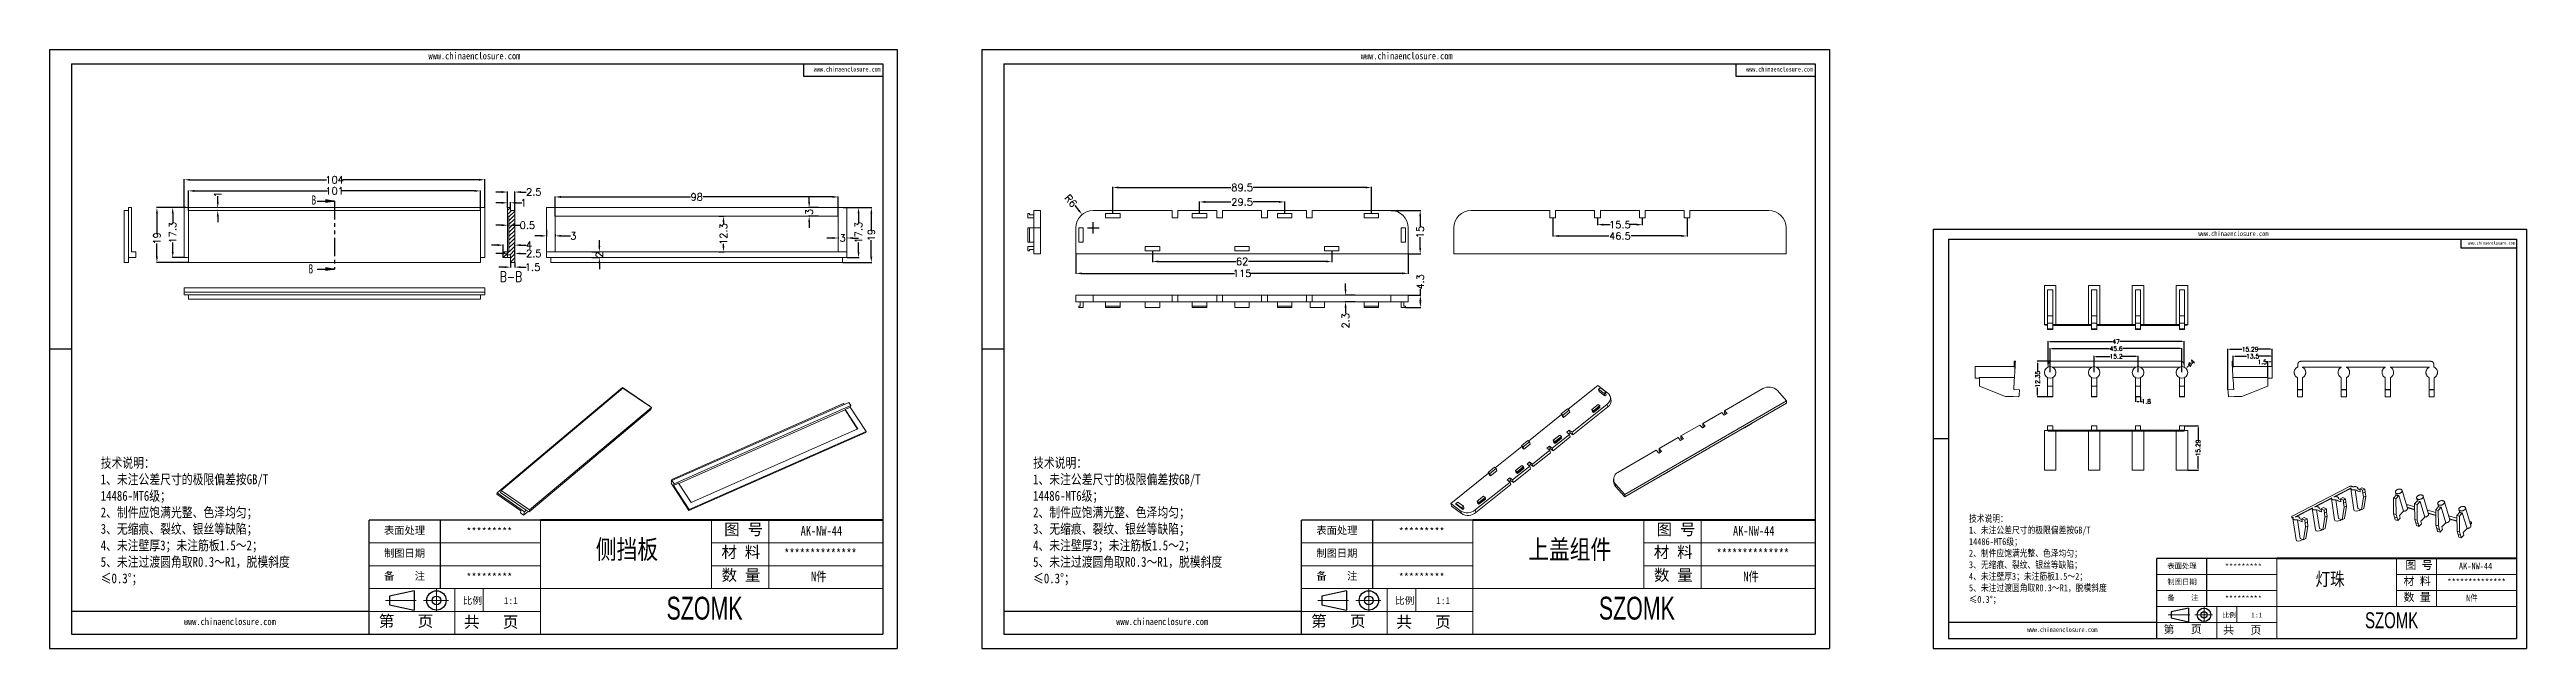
# Model space of a CAD drawing. Header units: inches. Extents: x 1765 to 3463, y 573 to 848.
# Drawn here: x 2606 to 3463, y 573 to 780 of the extents above; entities that cross this region are included whole.
import ezdxf

# ---------------------------------------------------------------- set-up
doc = ezdxf.new("R2010")
doc.units = ezdxf.units.IN
doc.linetypes.add('CENTER2', pattern=[28.575, 19.05, -3.175, 3.175, -3.175])
doc.linetypes.add('PHANTOM', pattern=[12.7, 6.35, -1.27, 1.27, -1.27, 1.27, -1.27])
doc.layers.add('文字', color=81, linetype='Continuous')
for name, color, linetype, lineweight in [('粗实线', 7, 'Continuous', 30), ('细实线', 3, 'Continuous', 9), ('细点划线', 2, 'CENTER2', 9)]:
    doc.layers.add(name, color=color, linetype=linetype, lineweight=lineweight)
doc.styles.add('SLDTEXTSTYLE0', font='TXT', dxfattribs={"width": 0.75})
doc.styles.add('SLDTEXTSTYLE3', font='TXT', dxfattribs={"width": 0.75, "bigfont": 'bigfont'})
doc.styles.get("Standard").update_dxf_attribs({"font": 'txt', "bigfont": 'gbcbig.shx'})
doc.styles.add('宋体', font='', dxfattribs={"width": 0.8, "height": 3.5})
doc.styles.add('长仿宋', font='', dxfattribs={"width": 0.7, "height": 4})
doc.styles.get('宋体').set_extended_font_data('SimSun')
doc.styles.get('长仿宋').set_extended_font_data('SimSun')
doc.dimstyles.new('2', dxfattribs={"dimtxt": 1.5, "dimasz": 0.6, "dimexe": 0.18, "dimexo": 0.0625, "dimgap": 0.09, "dimtad": 0, "dimdsep": 46, "dimtxsty": 'Standard', "dimcen": 0, "dimclrd": 3, "dimclre": 3, "dimadec": 0, "dimazin": 0, "dimtfac": 1, "dimtofl": 0, "dimtmove": 0, "dimatfit": 3, "dimfxl": 1, "dimtolj": 1, "dimtzin": 0, "dimarcsym": 0})
doc.dimstyles.new('2.5', dxfattribs={"dimtxt": 2.5, "dimasz": 2, "dimexe": 0.18, "dimexo": 0.0625, "dimgap": 0.09, "dimtad": 0, "dimzin": 12, "dimdsep": 46, "dimtxsty": 'Standard', "dimcen": 2, "dimclrd": 3, "dimclre": 3, "dimadec": 0, "dimazin": 0, "dimtfac": 1, "dimtofl": 0, "dimtmove": 0, "dimatfit": 3, "dimfxl": 1, "dimtolj": 1, "dimtzin": 0, "dimarcsym": 0})

msp = doc.modelspace()

# ---------------------------------------------------------------- texts
at = {"color": 7, "linetype": 'Continuous', "char_height": 3.175, "attachment_point": 1, "style": 'SLDTEXTSTYLE0'}
for insert in [(2696.198, 729.834), (2695.142, 705.989)]:
    msp.add_mtext('B', dxfattribs=dict(at, insert=insert))
at = {"color": 0, "linetype": 'Continuous', "lineweight": 0, "insert": (2765.236, 703.452), "char_height": 3.5, "attachment_point": 2, "style": 'SLDTEXTSTYLE3'}
msp.add_mtext('{\\Ftxt,bigfont|c134;B-B}', dxfattribs=at)
at = {"attachment_point": 1}
for s, insert, char_height, width in [('{\\fSimHei|b0|i0|c134|p49;表面处理}', (2721.297, 615.157), 2.59835, 1476.77247), ('{\\fSimHei|b0|i0|c134|p49;*********}', (2749.756, 614.823), 2.59835, 1476.77247), ('{\\fSimHei|b0|i0|c134|p49;表面处理}', (3043.95, 615.157), 2.59835, 1476.77247), ('{\\fSimHei|b0|i0|c134|p49;*********}', (3072.409, 614.823), 2.59835, 1476.77247), ('{\\fSimHei|b0|i0|c134|p49;制图日期}', (2721.297, 607.256), 2.59835, 1476.77247), ('{\\fSimHei|b0|i0|c134|p49;制图日期}', (3043.95, 607.256), 2.59835, 1476.77247), ('{\\fSimHei|b0|i0|c134|p49;表面处理}', (3338.412, 602.497), 1.81884, 1033.74073), ('{\\fSimHei|b0|i0|c134|p49;*********}', (3358.333, 602.263), 1.81884, 1033.74073), ('{\\fSimHei|b0|i0|c134|p49;备    注}', (2721.297, 599.355), 2.59835, 1476.77247), ('{\\fSimHei|b0|i0|c134|p49;*********}', (2749.756, 599.021), 2.59835, 1476.77247), ('{\\fSimHei|b0|i0|c134|p49;备    注}', (3043.95, 599.355), 2.59835, 1476.77247), ('{\\fSimHei|b0|i0|c134|p49;*********}', (3072.409, 599.021), 2.59835, 1476.77247), ('{\\fSimHei|b0|i0|c134|p49;备    注}', (3338.412, 591.436), 1.81884, 1033.74073), ('{\\fSimHei|b0|i0|c134|p49;制图日期}', (3338.412, 596.966), 1.81884, 1033.74073), ('{\\fSimHei|b0|i0|c134|p49;*********}', (3358.333, 591.202), 1.81884, 1033.74073)]:
    msp.add_mtext(s, dxfattribs=dict(at, insert=insert, char_height=char_height, width=width))
at = {"layer": '文字', "color": 0, "attachment_point": 1, "style": '宋体'}
for s, insert, char_height, width in [('www.chinaenclosure.com', (2736.654, 779.36), 2.41417, 42.41462), ('www.chinaenclosure.com', (2870.016, 774.332), 1.60945, 28.27641), ('www.chinaenclosure.com', (3059.306, 779.36), 2.41417, 42.41462), ('www.chinaenclosure.com', (3192.668, 774.332), 1.60945, 28.27641), ('www.chinaenclosure.com', (3349.162, 717.439), 1.68992, 29.69023), ('www.chinaenclosure.com', (3442.515, 713.919), 1.12661, 19.79349), ('{\\H1.111x;技术说明：\\P1、未注公差尺寸的极限偏差按GB/T 14486-MT6级；\\P2、制件应饱满光整、色泽均匀；\\P3、无缩痕、裂纹、银丝等缺陷；\\P4、未注壁厚3；未注筋板1.5～2；\\P5、未注过渡圆角取R0.3～R1，脱模斜度≤0.3%%D；}', (2623.241, 638.965), 3.08629, 69.51694), ('{\\H1.111x;技术说明：\\P1、未注公差尺寸的极限偏差按GB/T 14486-MT6级；\\P2、制件应饱满光整、色泽均匀；\\P3、无缩痕、裂纹、银丝等缺陷；\\P4、未注壁厚3；未注筋板1.5～2；\\P5、未注过渡圆角取R0.3～R1，脱模斜度≤0.3%%D；}', (2945.894, 638.965), 3.08629, 69.51694), ('{\\H1.111x;技术说明：\\P1、未注公差尺寸的极限偏差按GB/T 14486-MT6级；\\P2、制件应饱满光整、色泽均匀；\\P3、无缩痕、裂纹、银丝等缺陷；\\P4、未注壁厚3；未注筋板1.5～2；\\P5、未注过渡圆角取R0.3～R1，脱模斜度≤0.3%%D；}', (3269.773, 619.163), 2.16041, 48.66186), ('侧挡板', (2794.581, 610.579), 6.5841, 84.17528), ('{\\H1.111x;AK-NW-44}', (2865.465, 615.336), 2.96284, 34.25379), ('上盖组件', (3117.233, 610.579), 6.5841, 84.17528), ('{\\H1.111x;AK-NW-44}', (3188.118, 615.336), 2.96284, 34.25379), ('{\\H1.111x;**************}', (2859.766, 607.435), 2.96284, 34.25379), ('{\\H1.111x;**************}', (3182.419, 607.435), 2.96284, 34.25379), ('{\\H1.111x;AK-NW-44}', (3439.329, 602.622), 2.07399, 23.97765), ('{\\H1.111x;N件}', (2869.049, 599.534), 2.96284, 34.25379), ('{\\H1.111x;N件}', (3191.702, 599.534), 2.96284, 34.25379), ('灯珠', (3389.71, 599.292), 4.6089, 58.9227), ('{\\H1.111x;**************}', (3435.34, 597.091), 2.07399, 23.97765), ('{\\H1.111x;N件}', (3441.838, 591.561), 2.07399, 23.97765), ('www.chinaenclosure.com', (2652.032, 583.484), 2.41417, 42.41462), ('www.chinaenclosure.com', (2974.684, 583.484), 2.41417, 42.41462), ('www.chinaenclosure.com', (3289.926, 580.326), 1.68992, 29.69023)]:
    msp.add_mtext(s, dxfattribs=dict(at, insert=insert, char_height=char_height, width=width))
at = {"layer": '粗实线', "attachment_point": 1, "style": '长仿宋'}
for insert, char_height, width in [((2819.049, 590.868), 7.90091, 88.60093), ((3141.701, 590.868), 7.90091, 88.60093), ((3406.838, 585.494), 5.53064, 62.02065)]:
    msp.add_mtext('{\\fSTXinwei|b0|i0|c134|p2;SZOMK}', dxfattribs=dict(at, insert=insert, char_height=char_height, width=width))
at = {"layer": '细实线', "color": 7, "attachment_point": 1}
for s, insert, char_height, width in [('{\\fSimSun|b0|i0|c134|p54;材 料   }', (2838.066, 608.299), 3.95046, 19.75228), ('{\\fSimSun|b0|i0|c134|p54;图 号}', (2839.002, 616.2), 3.95046, 19.75228), ('{\\fSimSun|b0|i0|c134|p54;材 料   }', (3160.718, 608.299), 3.95046, 19.75228), ('{\\fSimSun|b0|i0|c134|p54;图 号}', (3161.655, 616.2), 3.95046, 19.75228), ('{\\fSimSun|b0|i0|c134|p54;数 量}', (2838.085, 600.359), 3.95046, 17.84866), ('{\\fSimSun|b0|i0|c134|p54;数 量}', (3160.737, 600.359), 3.95046, 17.84866), ('{\\fSimSun|b0|i0|c134|p54;图 号}', (3420.805, 603.227), 2.76532, 13.8266), ('{\\fSimSun|b0|i0|c134|p54;材 料   }', (3420.15, 597.696), 2.76532, 13.8266), ('{\\fSimSun|b0|i0|c134|p54;数 量}', (3420.163, 592.138), 2.76532, 12.49406), ('{\\fSimSun|b0|i0|c134|p54;第   页}', (2719.469, 584.438), 3.95046, 29.62843), ('{\\fSimSun|b0|i0|c134|p54;比例}', (2748.538, 590.704), 2.37027, 10.40477), ('{\\fSimSun|b0|i0|c134|p54; 共   页}', (2746.256, 584.102), 3.95046, 29.62843), ('{\\fSimSun|b0|i0|c134|p54;1:1}', (2762.735, 590.704), 2.37027, 10.40477), ('{\\fSimSun|b0|i0|c134|p54;第   页}', (3042.121, 584.438), 3.95046, 29.62843), ('{\\fSimSun|b0|i0|c134|p54;比例}', (3071.191, 590.704), 2.37027, 10.40477), ('{\\fSimSun|b0|i0|c134|p54; 共   页}', (3068.909, 584.102), 3.95046, 29.62843), ('{\\fSimSun|b0|i0|c134|p54;1:1}', (3085.388, 590.704), 2.37027, 10.40477), ('{\\fSimSun|b0|i0|c134|p54;比例}', (3357.481, 585.38), 1.65919, 7.28334), ('{\\fSimSun|b0|i0|c134|p54;1:1}', (3367.419, 585.38), 1.65919, 7.28334), ('{\\fSimSun|b0|i0|c134|p54;第   页}', (3337.132, 580.993), 2.76532, 20.7399), ('{\\fSimSun|b0|i0|c134|p54; 共   页}', (3355.883, 580.758), 2.76532, 20.7399)]:
    msp.add_mtext(s, dxfattribs=dict(at, insert=insert, char_height=char_height, width=width))

# ---------------------------------------------------------------- blocks, each defined once
blk = doc.blocks.new('_CLOSED')
at = {"color": 0, "linetype": 'ByBlock', "lineweight": -2}
for p, q in [((-1, 0.166667), (0, 0)), ((-1, 0.166667), (-1, -0.166667)), ((0, 0), (-1, -0.166667)), ((0, 0), (-1, 0))]:
    blk.add_line(p, q, dxfattribs=at)
blk = doc.blocks.new('*D350')
at = {"color": 3, "lineweight": -2}
for p, q in [((2652.16, 725.66), (2652.16, 735.43)), ((2654.16, 735.25), (2701.36, 735.25)), ((2754.16, 735.25), (2706.96, 735.25)), ((2756.16, 725.66), (2756.16, 735.43))]:
    blk.add_line(p, q, dxfattribs=at)
at = {"color": 3}
for points in [[(2654.16, 735.59), (2654.16, 734.92), (2652.16, 735.25)], [(2754.16, 735.59), (2754.16, 734.92), (2756.16, 735.25)]]:
    blk.add_solid(points, dxfattribs=at)
at = {"layer": 'Defpoints', "color": 0}
for p in [(2756.16, 735.25), (2652.16, 725.6), (2756.16, 725.6)]:
    blk.add_point(p, dxfattribs=at)
at = {"color": 0, "insert": (2704.16, 735.25), "char_height": 2.5, "attachment_point": 5}
blk.add_mtext('\\A1;104', dxfattribs=at)
blk = doc.blocks.new('*D351')
at = {"color": 3, "lineweight": -2}
for p, q in [((2653.66, 724.66), (2653.66, 731.57)), ((2655.66, 731.39), (2701.78, 731.39)), ((2752.66, 731.39), (2706.54, 731.39)), ((2754.66, 724.66), (2754.66, 731.57))]:
    blk.add_line(p, q, dxfattribs=at)
at = {"color": 3}
for points in [[(2655.66, 731.73), (2655.66, 731.06), (2653.66, 731.39)], [(2752.66, 731.73), (2752.66, 731.06), (2754.66, 731.39)]]:
    blk.add_solid(points, dxfattribs=at)
at = {"layer": 'Defpoints', "color": 0}
for p in [(2754.66, 731.39), (2653.66, 724.6), (2754.66, 724.6)]:
    blk.add_point(p, dxfattribs=at)
at = {"color": 0, "insert": (2704.16, 731.39), "char_height": 2.5, "attachment_point": 5}
blk.add_mtext('\\A1;101', dxfattribs=at)
blk = doc.blocks.new('*D352')
at = {"color": 3, "lineweight": -2}
for p, q in [((2652.1, 725.6), (2642.52, 725.6)), ((2642.7, 723.6), (2642.7, 716.68)), ((2642.7, 708.6), (2642.7, 713.16)), ((2653.6, 706.6), (2642.52, 706.6))]:
    blk.add_line(p, q, dxfattribs=at)
at = {"color": 3}
for points in [[(2642.36, 723.6), (2643.03, 723.6), (2642.7, 725.6)], [(2642.36, 708.6), (2643.03, 708.6), (2642.7, 706.6)]]:
    blk.add_solid(points, dxfattribs=at)
at = {"layer": 'Defpoints', "color": 0}
for p in [(2642.7, 725.6), (2652.16, 725.6), (2653.66, 706.6)]:
    blk.add_point(p, dxfattribs=at)
at = {"color": 0, "insert": (2642.7, 714.92), "char_height": 2.5, "attachment_point": 5, "rotation": 90}
blk.add_mtext('\\A1;19', dxfattribs=at)
blk = doc.blocks.new('*D353')
at = {"color": 3, "lineweight": -2}
for p, q in [((2652.73, 725.6), (2647.97, 725.6)), ((2648.15, 723.6), (2648.15, 720.37)), ((2648.15, 710.3), (2648.15, 713.53)), ((2652.1, 708.3), (2647.97, 708.3))]:
    blk.add_line(p, q, dxfattribs=at)
at = {"color": 3}
for points in [[(2647.82, 723.6), (2648.49, 723.6), (2648.15, 725.6)], [(2647.82, 710.3), (2648.49, 710.3), (2648.15, 708.3)]]:
    blk.add_solid(points, dxfattribs=at)
at = {"layer": 'Defpoints', "color": 0}
for p in [(2648.15, 725.6), (2652.79, 725.6), (2652.16, 708.3)]:
    blk.add_point(p, dxfattribs=at)
at = {"color": 0, "insert": (2648.15, 716.95), "char_height": 2.5, "attachment_point": 5, "rotation": 90}
blk.add_mtext('\\A1;17.3', dxfattribs=at)
blk = doc.blocks.new('*D354')
at = {"color": 3, "lineweight": -2}
for p, q in [((2663.74, 727.6), (2663.74, 729.6)), ((2663.68, 725.6), (2663.56, 725.6)), ((2663.68, 724.6), (2663.56, 724.6)), ((2663.74, 722.6), (2663.74, 720.6))]:
    blk.add_line(p, q, dxfattribs=at)
at = {"color": 3}
for points in [[(2663.41, 727.6), (2664.08, 727.6), (2663.74, 725.6)], [(2663.41, 722.6), (2664.08, 722.6), (2663.74, 724.6)]]:
    blk.add_solid(points, dxfattribs=at)
at = {"layer": 'Defpoints', "color": 0}
for p in [(2663.74, 725.6), (2663.74, 725.6), (2663.74, 724.6)]:
    blk.add_point(p, dxfattribs=at)
at = {"color": 0, "insert": (2663.74, 730.11), "char_height": 2.5, "attachment_point": 5, "rotation": 90}
blk.add_mtext('\\A1;1', dxfattribs=at)
blk = doc.blocks.new('*D355')
at = {"color": 3, "lineweight": -2}
for p, q in [((2780.49, 722.66), (2780.49, 729.49)), ((2782.49, 729.31), (2827.32, 729.31)), ((2876.49, 729.31), (2831.66, 729.31)), ((2878.49, 722.66), (2878.49, 729.49))]:
    blk.add_line(p, q, dxfattribs=at)
at = {"color": 3}
for points in [[(2782.49, 729.64), (2782.49, 728.97), (2780.49, 729.31)], [(2876.49, 729.64), (2876.49, 728.97), (2878.49, 729.31)]]:
    blk.add_solid(points, dxfattribs=at)
at = {"layer": 'Defpoints', "color": 0}
for p in [(2878.49, 729.31), (2780.49, 722.6), (2878.49, 722.6)]:
    blk.add_point(p, dxfattribs=at)
at = {"color": 0, "insert": (2829.49, 729.31), "char_height": 2.5, "attachment_point": 5}
blk.add_mtext('\\A1;98', dxfattribs=at)
blk = doc.blocks.new('*D356')
at = {"color": 3, "lineweight": -2}
for p, q in [((2837.18, 722.6), (2838.94, 722.6)), ((2838.76, 720.6), (2838.76, 719.87)), ((2838.76, 712.3), (2838.76, 713.03)), ((2837.18, 710.3), (2838.94, 710.3))]:
    blk.add_line(p, q, dxfattribs=at)
at = {"color": 3}
for points in [[(2838.42, 720.6), (2839.09, 720.6), (2838.76, 722.6)], [(2838.42, 712.3), (2839.09, 712.3), (2838.76, 710.3)]]:
    blk.add_solid(points, dxfattribs=at)
at = {"layer": 'Defpoints', "color": 0}
for p in [(2837.11, 722.6), (2837.11, 710.3), (2838.76, 710.3)]:
    blk.add_point(p, dxfattribs=at)
at = {"color": 0, "insert": (2838.76, 716.45), "char_height": 2.5, "attachment_point": 5, "rotation": 90}
blk.add_mtext('\\A1;12.3', dxfattribs=at)
blk = doc.blocks.new('*D357')
at = {"color": 3, "lineweight": -2}
for p, q in [((2762.03, 727.28), (2760.03, 727.28)), ((2764.03, 725.66), (2764.03, 727.46)), ((2765.03, 725.66), (2765.03, 727.46)), ((2767.03, 727.28), (2769.03, 727.28))]:
    blk.add_line(p, q, dxfattribs=at)
at = {"color": 3}
for points in [[(2762.03, 727.61), (2762.03, 726.94), (2764.03, 727.28)], [(2767.03, 727.61), (2767.03, 726.94), (2765.03, 727.28)]]:
    blk.add_solid(points, dxfattribs=at)
at = {"layer": 'Defpoints', "color": 0}
for p in [(2764.03, 725.6), (2765.03, 727.28), (2765.03, 725.6)]:
    blk.add_point(p, dxfattribs=at)
at = {"color": 0, "insert": (2769.53, 727.28), "char_height": 2.5, "attachment_point": 5}
blk.add_mtext('\\A1;1', dxfattribs=at)
blk = doc.blocks.new('*D358')
at = {"color": 3, "lineweight": -2}
for p, q in [((2762.03, 731), (2760.03, 731)), ((2764.03, 725.66), (2764.03, 731.18)), ((2766.53, 724.66), (2766.53, 731.18)), ((2768.53, 731), (2770.53, 731))]:
    blk.add_line(p, q, dxfattribs=at)
at = {"color": 3}
for points in [[(2762.03, 731.33), (2762.03, 730.67), (2764.03, 731)], [(2768.53, 731.33), (2768.53, 730.67), (2766.53, 731)]]:
    blk.add_solid(points, dxfattribs=at)
at = {"layer": 'Defpoints', "color": 0}
for p in [(2764.03, 731), (2764.03, 725.6), (2766.53, 724.6)]:
    blk.add_point(p, dxfattribs=at)
at = {"color": 0, "insert": (2773.12, 731), "char_height": 2.5, "attachment_point": 5}
blk.add_mtext('\\A1;2.5', dxfattribs=at)
blk = doc.blocks.new('*D359')
at = {"color": 3, "lineweight": -2}
for p, q in [((2760.53, 712.63), (2758.53, 712.63)), ((2762.53, 708.36), (2762.53, 712.81)), ((2766.53, 708.98), (2766.53, 712.81)), ((2768.53, 712.63), (2770.53, 712.63))]:
    blk.add_line(p, q, dxfattribs=at)
at = {"color": 3}
for points in [[(2760.53, 712.96), (2760.53, 712.29), (2762.53, 712.63)], [(2768.53, 712.96), (2768.53, 712.29), (2766.53, 712.63)]]:
    blk.add_solid(points, dxfattribs=at)
at = {"layer": 'Defpoints', "color": 0}
for p in [(2766.53, 712.63), (2762.53, 708.3), (2766.53, 708.92)]:
    blk.add_point(p, dxfattribs=at)
at = {"color": 0, "insert": (2771.45, 712.63), "char_height": 2.5, "attachment_point": 5}
blk.add_mtext('\\A1;4', dxfattribs=at)
blk = doc.blocks.new('*D360')
at = {"color": 3, "lineweight": -2}
for p, q in [((2763.03, 705), (2761.03, 705)), ((2765.03, 706.54), (2765.03, 704.82)), ((2766.53, 706.54), (2766.53, 704.82)), ((2768.53, 705), (2770.53, 705))]:
    blk.add_line(p, q, dxfattribs=at)
at = {"color": 3}
for points in [[(2763.03, 705.34), (2763.03, 704.67), (2765.03, 705)], [(2768.53, 705.34), (2768.53, 704.67), (2766.53, 705)]]:
    blk.add_solid(points, dxfattribs=at)
at = {"layer": 'Defpoints', "color": 0}
for p in [(2765.03, 706.6), (2766.53, 706.6), (2766.53, 705)]:
    blk.add_point(p, dxfattribs=at)
at = {"color": 0, "insert": (2772.7, 705), "char_height": 2.5, "attachment_point": 5}
blk.add_mtext('\\A1;1.5', dxfattribs=at)
blk = doc.blocks.new('*D361')
at = {"color": 3, "lineweight": -2}
for p, q in [((2762.03, 709.73), (2760.03, 709.73)), ((2764.03, 708.86), (2764.03, 709.91)), ((2766.53, 708.98), (2766.53, 709.91)), ((2768.53, 709.73), (2770.53, 709.73))]:
    blk.add_line(p, q, dxfattribs=at)
at = {"color": 3}
for points in [[(2762.03, 710.06), (2762.03, 709.39), (2764.03, 709.73)], [(2768.53, 710.06), (2768.53, 709.39), (2766.53, 709.73)]]:
    blk.add_solid(points, dxfattribs=at)
at = {"layer": 'Defpoints', "color": 0}
for p in [(2764.03, 708.8), (2766.53, 709.73), (2766.53, 708.92)]:
    blk.add_point(p, dxfattribs=at)
at = {"color": 0, "insert": (2773.12, 709.73), "char_height": 2.5, "attachment_point": 5}
blk.add_mtext('\\A1;2.5', dxfattribs=at)
blk = doc.blocks.new('*D362')
at = {"color": 3, "lineweight": -2}
for p, q in [((2762.03, 719.51), (2760.03, 719.51)), ((2764.03, 719.5), (2764.03, 719.69)), ((2764.53, 719.5), (2764.53, 719.69)), ((2766.53, 719.51), (2768.53, 719.51))]:
    blk.add_line(p, q, dxfattribs=at)
at = {"color": 3}
for points in [[(2762.03, 719.85), (2762.03, 719.18), (2764.03, 719.51)], [(2766.53, 719.85), (2766.53, 719.18), (2764.53, 719.51)]]:
    blk.add_solid(points, dxfattribs=at)
at = {"layer": 'Defpoints', "color": 0}
for p in [(2764.03, 719.44), (2764.53, 719.51), (2764.53, 719.44)]:
    blk.add_point(p, dxfattribs=at)
at = {"color": 0, "insert": (2770.91, 719.51), "char_height": 2.5, "attachment_point": 5}
blk.add_mtext('\\A1;0.5', dxfattribs=at)
blk = doc.blocks.new('*D363')
at = {"color": 3, "lineweight": -2}
for p, q in [((2881.55, 725.6), (2890.1, 725.6)), ((2889.92, 723.6), (2889.92, 717.86)), ((2889.92, 708.6), (2889.92, 714.34)), ((2880.05, 706.6), (2890.1, 706.6))]:
    blk.add_line(p, q, dxfattribs=at)
at = {"color": 3}
for points in [[(2889.59, 723.6), (2890.25, 723.6), (2889.92, 725.6)], [(2889.59, 708.6), (2890.25, 708.6), (2889.92, 706.6)]]:
    blk.add_solid(points, dxfattribs=at)
at = {"layer": 'Defpoints', "color": 0}
for p in [(2881.49, 725.6), (2889.92, 725.6), (2879.99, 706.6)]:
    blk.add_point(p, dxfattribs=at)
at = {"color": 0, "insert": (2889.92, 716.1), "char_height": 2.5, "attachment_point": 5, "rotation": 90}
blk.add_mtext('\\A1;19', dxfattribs=at)
blk = doc.blocks.new('*D364')
at = {"color": 3, "lineweight": -2}
for p, q in [((2880.23, 725.6), (2885.68, 725.6)), ((2885.5, 723.6), (2885.5, 720.37)), ((2885.5, 710.3), (2885.5, 713.53)), ((2881.55, 708.3), (2885.68, 708.3))]:
    blk.add_line(p, q, dxfattribs=at)
at = {"color": 3}
for points in [[(2885.16, 723.6), (2885.83, 723.6), (2885.5, 725.6)], [(2885.16, 710.3), (2885.83, 710.3), (2885.5, 708.3)]]:
    blk.add_solid(points, dxfattribs=at)
at = {"layer": 'Defpoints', "color": 0}
for p in [(2880.17, 725.6), (2885.5, 725.6), (2881.49, 708.3)]:
    blk.add_point(p, dxfattribs=at)
at = {"color": 0, "insert": (2885.5, 716.95), "char_height": 2.5, "attachment_point": 5, "rotation": 90}
blk.add_mtext('\\A1;17.3', dxfattribs=at)
blk = doc.blocks.new('*D365')
at = {"color": 3, "lineweight": -2}
for p, q in [((2868.41, 727.6), (2868.41, 729.6)), ((2871.59, 725.6), (2868.23, 725.6)), ((2871.59, 722.6), (2868.23, 722.6)), ((2868.41, 720.6), (2868.41, 718.6))]:
    blk.add_line(p, q, dxfattribs=at)
at = {"color": 3}
for points in [[(2868.08, 727.6), (2868.74, 727.6), (2868.41, 725.6)], [(2868.08, 720.6), (2868.74, 720.6), (2868.41, 722.6)]]:
    blk.add_solid(points, dxfattribs=at)
at = {"layer": 'Defpoints', "color": 0}
for p in [(2868.41, 725.6), (2871.65, 725.6), (2871.65, 722.6)]:
    blk.add_point(p, dxfattribs=at)
at = {"color": 0, "insert": (2868.41, 724.1), "char_height": 2.5, "attachment_point": 5, "rotation": 90}
blk.add_mtext('\\A1;3', dxfattribs=at)
blk = doc.blocks.new('*D366')
at = {"color": 3, "lineweight": -2}
for p, q in [((2876.49, 715.09), (2874.49, 715.09)), ((2878.49, 715.29), (2878.49, 714.91)), ((2881.49, 715.29), (2881.49, 714.91)), ((2883.49, 715.09), (2885.49, 715.09))]:
    blk.add_line(p, q, dxfattribs=at)
at = {"color": 3}
for points in [[(2876.49, 715.43), (2876.49, 714.76), (2878.49, 715.09)], [(2883.49, 715.43), (2883.49, 714.76), (2881.49, 715.09)]]:
    blk.add_solid(points, dxfattribs=at)
at = {"layer": 'Defpoints', "color": 0}
for p in [(2878.49, 715.35), (2878.49, 715.09), (2881.49, 715.35)]:
    blk.add_point(p, dxfattribs=at)
at = {"color": 0, "insert": (2879.99, 715.09), "char_height": 2.5, "attachment_point": 5}
blk.add_mtext('\\A1;3', dxfattribs=at)
blk = doc.blocks.new('*D367')
at = {"color": 3, "lineweight": -2}
for p, q in [((2795.8, 712.3), (2795.8, 714.3)), ((2793.16, 710.3), (2795.98, 710.3)), ((2793.16, 708.3), (2795.98, 708.3)), ((2795.8, 706.3), (2795.8, 704.3))]:
    blk.add_line(p, q, dxfattribs=at)
at = {"color": 3}
for points in [[(2795.47, 712.3), (2796.13, 712.3), (2795.8, 710.3)], [(2795.47, 706.3), (2796.13, 706.3), (2795.8, 708.3)]]:
    blk.add_solid(points, dxfattribs=at)
at = {"layer": 'Defpoints', "color": 0}
for p in [(2793.1, 710.3), (2793.1, 708.3), (2795.8, 710.3)]:
    blk.add_point(p, dxfattribs=at)
at = {"color": 0, "insert": (2795.8, 709.3), "char_height": 2.5, "attachment_point": 5, "rotation": 90}
blk.add_mtext('\\A1;2', dxfattribs=at)
blk = doc.blocks.new('*D368')
at = {"color": 3, "lineweight": -2}
for p, q in [((2775.49, 715.83), (2773.49, 715.83)), ((2777.49, 717.89), (2777.49, 715.65)), ((2780.49, 716.39), (2780.49, 715.65)), ((2782.49, 715.83), (2785.84, 715.83))]:
    blk.add_line(p, q, dxfattribs=at)
at = {"color": 3}
for points in [[(2775.49, 716.16), (2775.49, 715.5), (2777.49, 715.83)], [(2782.49, 716.16), (2782.49, 715.5), (2780.49, 715.83)]]:
    blk.add_solid(points, dxfattribs=at)
at = {"layer": 'Defpoints', "color": 0}
for p in [(2777.49, 717.95), (2780.49, 716.45), (2780.49, 715.83)]:
    blk.add_point(p, dxfattribs=at)
at = {"color": 0, "insert": (2786.77, 715.83), "char_height": 2.5, "attachment_point": 5}
blk.add_mtext('\\A1;3', dxfattribs=at)
blk = doc.blocks.new('*D369')
at = {"color": 3, "lineweight": -2}
for p, q in [((2960.73, 709.55), (2960.73, 702.66)), ((3075.73, 709.55), (3075.73, 702.66)), ((2962.73, 702.84), (3015.64, 702.84)), ((3073.73, 702.84), (3020.82, 702.84))]:
    blk.add_line(p, q, dxfattribs=at)
at = {"color": 3}
for points in [[(2962.73, 703.17), (2962.73, 702.51), (2960.73, 702.84)], [(3073.73, 703.17), (3073.73, 702.51), (3075.73, 702.84)]]:
    blk.add_solid(points, dxfattribs=at)
at = {"layer": 'Defpoints', "color": 0}
for p in [(2960.73, 709.61), (3075.73, 709.61), (3075.73, 702.84)]:
    blk.add_point(p, dxfattribs=at)
at = {"color": 0, "insert": (3018.23, 702.84), "char_height": 2.5, "attachment_point": 5}
blk.add_mtext('\\A1;115', dxfattribs=at)
blk = doc.blocks.new('*D370')
at = {"color": 3, "lineweight": -2}
for p, q in [((2987.23, 710.55), (2987.23, 706.78)), ((2989.23, 706.96), (3016.06, 706.96)), ((3047.23, 706.96), (3020.41, 706.96)), ((3049.23, 710.55), (3049.23, 706.78))]:
    blk.add_line(p, q, dxfattribs=at)
at = {"color": 3}
for points in [[(2989.23, 707.3), (2989.23, 706.63), (2987.23, 706.96)], [(3047.23, 707.3), (3047.23, 706.63), (3049.23, 706.96)]]:
    blk.add_solid(points, dxfattribs=at)
at = {"layer": 'Defpoints', "color": 0}
for p in [(2987.23, 710.61), (3049.23, 710.61), (3049.23, 706.96)]:
    blk.add_point(p, dxfattribs=at)
at = {"color": 0, "insert": (3018.23, 706.96), "char_height": 2.5, "attachment_point": 5}
blk.add_mtext('\\A1;62', dxfattribs=at)
blk = doc.blocks.new('*D371')
at = {"color": 3, "lineweight": -2}
for p, q in [((3003.48, 723.67), (3003.48, 727.75)), ((3005.48, 727.57), (3014.39, 727.57)), ((3030.98, 727.57), (3022.07, 727.57)), ((3032.98, 723.67), (3032.98, 727.75))]:
    blk.add_line(p, q, dxfattribs=at)
at = {"color": 3}
for points in [[(3005.48, 727.91), (3005.48, 727.24), (3003.48, 727.57)], [(3030.98, 727.91), (3030.98, 727.24), (3032.98, 727.57)]]:
    blk.add_solid(points, dxfattribs=at)
at = {"layer": 'Defpoints', "color": 0}
for p in [(3003.48, 723.61), (3032.98, 727.57), (3032.98, 723.61)]:
    blk.add_point(p, dxfattribs=at)
at = {"color": 0, "insert": (3018.23, 727.57), "char_height": 2.5, "attachment_point": 5}
blk.add_mtext('\\A1;29.5', dxfattribs=at)
blk = doc.blocks.new('*D372')
at = {"color": 3, "lineweight": -2}
for p, q in [((2973.48, 723.67), (2973.48, 732.76)), ((2975.48, 732.58), (3014.39, 732.58)), ((3060.98, 732.58), (3022.07, 732.58)), ((3062.98, 723.67), (3062.98, 732.76))]:
    blk.add_line(p, q, dxfattribs=at)
at = {"color": 3}
for points in [[(2975.48, 732.91), (2975.48, 732.24), (2973.48, 732.58)], [(3060.98, 732.91), (3060.98, 732.24), (3062.98, 732.58)]]:
    blk.add_solid(points, dxfattribs=at)
at = {"layer": 'Defpoints', "color": 0}
for p in [(3062.98, 732.58), (2973.48, 723.61), (3062.98, 723.61)]:
    blk.add_point(p, dxfattribs=at)
at = {"color": 0, "insert": (3018.23, 732.58), "char_height": 2.5, "attachment_point": 5}
blk.add_mtext('\\A1;89.5', dxfattribs=at)
blk = doc.blocks.new('*D374')
at = {"color": 3, "lineweight": -2}
for p, q in [((3069.8, 724.61), (3080.04, 724.61)), ((3079.86, 722.61), (3079.86, 718.87)), ((3079.86, 711.61), (3079.86, 715.35)), ((3075.8, 709.61), (3080.04, 709.61))]:
    blk.add_line(p, q, dxfattribs=at)
at = {"color": 3}
for points in [[(3079.52, 722.61), (3080.19, 722.61), (3079.86, 724.61)], [(3079.52, 711.61), (3080.19, 711.61), (3079.86, 709.61)]]:
    blk.add_solid(points, dxfattribs=at)
at = {"layer": 'Defpoints', "color": 0}
for p in [(3069.73, 724.61), (3079.86, 724.61), (3075.73, 709.61)]:
    blk.add_point(p, dxfattribs=at)
at = {"color": 0, "insert": (3079.86, 717.11), "char_height": 2.5, "attachment_point": 5, "rotation": 90}
blk.add_mtext('\\A1;15', dxfattribs=at)
blk = doc.blocks.new('*D375')
at = {"color": 3, "lineweight": -2}
for p, q in [((2960.34, 726.3), (2961.62, 724.76)), ((2966.73, 716.61), (2966.73, 720.61)), ((2964.73, 718.61), (2968.73, 718.61))]:
    blk.add_line(p, q, dxfattribs=at)
at = {"color": 3}
blk.add_solid([(2961.87, 724.97), (2961.36, 724.55), (2962.9, 723.22)], dxfattribs=at)
at = {"layer": 'Defpoints', "color": 0}
for p in [(2962.9, 723.22), (2966.73, 718.61)]:
    blk.add_point(p, dxfattribs=at)
at = {"color": 0, "insert": (2958.95, 727.97), "char_height": 2.5, "attachment_point": 5, "rotation": 309.77013}
blk.add_mtext('\\A1;R6', dxfattribs=at)
blk = doc.blocks.new('*D376')
at = {"color": 3, "lineweight": -2}
for p, q in [((3141.23, 722.05), (3141.23, 719.53)), ((3156.73, 722.05), (3156.73, 719.53)), ((3143.23, 719.71), (3145.55, 719.71)), ((3154.73, 719.71), (3152.4, 719.71))]:
    blk.add_line(p, q, dxfattribs=at)
at = {"color": 3}
for points in [[(3143.23, 720.05), (3143.23, 719.38), (3141.23, 719.71)], [(3154.73, 720.05), (3154.73, 719.38), (3156.73, 719.71)]]:
    blk.add_solid(points, dxfattribs=at)
at = {"layer": 'Defpoints', "color": 0}
for p in [(3141.23, 722.11), (3156.73, 722.11), (3156.73, 719.71)]:
    blk.add_point(p, dxfattribs=at)
at = {"color": 0, "insert": (3148.98, 719.71), "char_height": 2.5, "attachment_point": 5}
blk.add_mtext('\\A1;15.5', dxfattribs=at)
blk = doc.blocks.new('*D377')
at = {"color": 3, "lineweight": -2}
for p, q in [((3125.73, 722.05), (3125.73, 715.61)), ((3172.23, 722.05), (3172.23, 715.61)), ((3127.73, 715.79), (3145.14, 715.79)), ((3170.23, 715.79), (3152.82, 715.79))]:
    blk.add_line(p, q, dxfattribs=at)
at = {"color": 3}
for points in [[(3127.73, 716.13), (3127.73, 715.46), (3125.73, 715.79)], [(3170.23, 716.13), (3170.23, 715.46), (3172.23, 715.79)]]:
    blk.add_solid(points, dxfattribs=at)
at = {"layer": 'Defpoints', "color": 0}
for p in [(3125.73, 722.11), (3172.23, 722.11), (3172.23, 715.79)]:
    blk.add_point(p, dxfattribs=at)
at = {"color": 0, "insert": (3148.98, 715.79), "char_height": 2.5, "attachment_point": 5}
blk.add_mtext('\\A1;46.5', dxfattribs=at)
blk = doc.blocks.new('*D378')
at = {"color": 3, "lineweight": -2}
for p, q in [((3075.8, 695.32), (3080.1, 695.32)), ((3079.92, 695.32), (3079.92, 697.32)), ((3074.8, 691.02), (3080.1, 691.02)), ((3079.92, 693.02), (3079.92, 693.32))]:
    blk.add_line(p, q, dxfattribs=at)
at = {"color": 3}
for points in [[(3079.59, 693.32), (3080.25, 693.32), (3079.92, 695.32)], [(3079.59, 693.02), (3080.25, 693.02), (3079.92, 691.02)]]:
    blk.add_solid(points, dxfattribs=at)
at = {"layer": 'Defpoints', "color": 0}
for p in [(3075.73, 695.32), (3079.92, 695.32), (3074.73, 691.02)]:
    blk.add_point(p, dxfattribs=at)
at = {"color": 0, "insert": (3079.92, 699.91), "char_height": 2.5, "attachment_point": 5, "rotation": 90}
blk.add_mtext('\\A1;4.3', dxfattribs=at)
blk = doc.blocks.new('*D379')
at = {"color": 3, "lineweight": -2}
for p, q in [((3057.41, 695.32), (3053.86, 695.32)), ((3054.04, 697.32), (3054.04, 699.32)), ((3057.41, 693.02), (3053.86, 693.02)), ((3054.04, 691.02), (3054.04, 689.02))]:
    blk.add_line(p, q, dxfattribs=at)
at = {"color": 3}
for points in [[(3053.7, 697.32), (3054.37, 697.32), (3054.04, 695.32)], [(3053.7, 691.02), (3054.37, 691.02), (3054.04, 693.02)]]:
    blk.add_solid(points, dxfattribs=at)
at = {"layer": 'Defpoints', "color": 0}
for p in [(3054.04, 695.32), (3057.48, 695.32), (3057.48, 693.02)]:
    blk.add_point(p, dxfattribs=at)
at = {"color": 0, "insert": (3054.04, 686.43), "char_height": 2.5, "attachment_point": 5, "rotation": 90}
blk.add_mtext('\\A1;2.3', dxfattribs=at)
blk = doc.blocks.new('*D380')
at = {"color": 3, "lineweight": -2}
for p, q in [((3297.19, 671.45), (3297.19, 679.4)), ((3297.79, 679.22), (3319.35, 679.22)), ((3343.59, 679.22), (3322.03, 679.22)), ((3344.19, 671.45), (3344.19, 679.4))]:
    blk.add_line(p, q, dxfattribs=at)
at = {"color": 3}
for points in [[(3297.79, 679.32), (3297.79, 679.12), (3297.19, 679.22)], [(3343.59, 679.32), (3343.59, 679.12), (3344.19, 679.22)]]:
    blk.add_solid(points, dxfattribs=at)
at = {"layer": 'Defpoints', "color": 0}
for p in [(3344.19, 679.22), (3297.19, 671.39), (3344.19, 671.39)]:
    blk.add_point(p, dxfattribs=at)
at = {"color": 0, "insert": (3320.69, 679.22), "char_height": 1.5, "attachment_point": 5}
blk.add_mtext('\\A1;47', dxfattribs=at)
blk = doc.blocks.new('*D381')
at = {"color": 3, "lineweight": -2}
for p, q in [((3313.09, 668.6), (3313.09, 674.28)), ((3313.69, 674.1), (3318.6, 674.1)), ((3327.69, 674.1), (3322.78, 674.1)), ((3328.29, 668.6), (3328.29, 674.28))]:
    blk.add_line(p, q, dxfattribs=at)
at = {"color": 3}
for points in [[(3313.69, 674.2), (3313.69, 674), (3313.09, 674.1)], [(3327.69, 674.2), (3327.69, 674), (3328.29, 674.1)]]:
    blk.add_solid(points, dxfattribs=at)
at = {"layer": 'Defpoints', "color": 0}
for p in [(3328.29, 674.1), (3313.09, 668.54), (3328.29, 668.54)]:
    blk.add_point(p, dxfattribs=at)
at = {"color": 0, "insert": (3320.69, 674.1), "char_height": 1.5, "attachment_point": 5}
blk.add_mtext('\\A1;15.2', dxfattribs=at)
blk = doc.blocks.new('*D382')
at = {"color": 3, "lineweight": -2}
for p, q in [((3297.89, 668.6), (3297.89, 676.96)), ((3298.49, 676.78), (3318.35, 676.78)), ((3342.89, 676.78), (3323.03, 676.78)), ((3343.49, 668.6), (3343.49, 676.96))]:
    blk.add_line(p, q, dxfattribs=at)
at = {"color": 3}
for points in [[(3298.49, 676.88), (3298.49, 676.68), (3297.89, 676.78)], [(3342.89, 676.88), (3342.89, 676.68), (3343.49, 676.78)]]:
    blk.add_solid(points, dxfattribs=at)
at = {"layer": 'Defpoints', "color": 0}
for p in [(3343.49, 676.78), (3297.89, 668.54), (3343.49, 668.54)]:
    blk.add_point(p, dxfattribs=at)
at = {"color": 0, "insert": (3320.69, 676.78), "char_height": 1.5, "attachment_point": 5}
blk.add_mtext('\\A1;45.6', dxfattribs=at)
blk = doc.blocks.new('*D385')
at = {"color": 3, "lineweight": -2}
blk.add_line((3345.77, 670.79), (3345.34, 670.37), dxfattribs=at)
at = {"color": 3}
blk.add_solid([(3345.27, 670.44), (3345.41, 670.3), (3344.91, 669.95)], dxfattribs=at)
at = {"layer": 'Defpoints', "color": 0}
for p in [(3344.91, 669.95), (3342.07, 667.14)]:
    blk.add_point(p, dxfattribs=at)
at = {"color": 0, "insert": (3346.72, 671.73), "char_height": 1.5, "attachment_point": 5, "rotation": 44.6206}
blk.add_mtext('\\A1;∅4', dxfattribs=at)
blk = doc.blocks.new('*D387')
at = {"color": 3, "lineweight": -2}
for p, q in [((3298.13, 672.39), (3293.32, 672.39)), ((3293.5, 671.79), (3293.5, 669.06)), ((3296.93, 660.04), (3293.32, 660.04)), ((3293.5, 660.64), (3293.5, 663.38))]:
    blk.add_line(p, q, dxfattribs=at)
at = {"color": 3}
for points in [[(3293.4, 671.79), (3293.6, 671.79), (3293.5, 672.39)], [(3293.4, 660.64), (3293.6, 660.64), (3293.5, 660.04)]]:
    blk.add_solid(points, dxfattribs=at)
at = {"layer": 'Defpoints', "color": 0}
for p in [(3293.5, 672.39), (3298.19, 672.39), (3296.99, 660.04)]:
    blk.add_point(p, dxfattribs=at)
at = {"color": 0, "insert": (3293.5, 666.22), "char_height": 1.5, "attachment_point": 5, "rotation": 90}
blk.add_mtext('\\A1;12.35', dxfattribs=at)
blk = doc.blocks.new('*D388')
at = {"color": 3, "lineweight": -2}
for p, q in [((3329.19, 660.05), (3329.19, 658.31)), ((3327.39, 659.98), (3327.39, 658.31)), ((3327.99, 658.49), (3328.59, 658.49)), ((3329.19, 658.49), (3329.79, 658.49))]:
    blk.add_line(p, q, dxfattribs=at)
at = {"color": 3}
for points in [[(3327.99, 658.59), (3327.99, 658.39), (3327.39, 658.49)], [(3328.59, 658.59), (3328.59, 658.39), (3329.19, 658.49)]]:
    blk.add_solid(points, dxfattribs=at)
at = {"layer": 'Defpoints', "color": 0}
for p in [(3327.39, 660.04), (3329.19, 660.12), (3329.19, 658.49)]:
    blk.add_point(p, dxfattribs=at)
at = {"color": 0, "insert": (3331.13, 658.49), "char_height": 1.5, "attachment_point": 5}
blk.add_mtext('\\A1;1.8', dxfattribs=at)
blk = doc.blocks.new('*D389')
at = {"color": 3, "lineweight": -2}
for p, q in [((3344.45, 650.02), (3349.24, 650.02)), ((3349.06, 649.42), (3349.06, 645.21)), ((3345.55, 634.73), (3349.24, 634.73)), ((3349.06, 635.33), (3349.06, 639.53))]:
    blk.add_line(p, q, dxfattribs=at)
at = {"color": 3}
for points in [[(3348.96, 649.42), (3349.16, 649.42), (3349.06, 650.02)], [(3348.96, 635.33), (3349.16, 635.33), (3349.06, 634.73)]]:
    blk.add_solid(points, dxfattribs=at)
at = {"layer": 'Defpoints', "color": 0}
for p in [(3344.39, 650.02), (3349.06, 650.02), (3345.49, 634.73)]:
    blk.add_point(p, dxfattribs=at)
at = {"color": 0, "insert": (3349.06, 642.37), "char_height": 1.5, "attachment_point": 5, "rotation": 90}
blk.add_mtext('\\A1;15.29', dxfattribs=at)
blk = doc.blocks.new('*D390')
at = {"color": 3, "lineweight": -2}
for p, q in [((3373.19, 672.19), (3372.59, 672.19)), ((3373.19, 666.82), (3373.19, 672.37)), ((3374.09, 672.19), (3373.79, 672.19)), ((3374.69, 670.6), (3374.69, 672.37))]:
    blk.add_line(p, q, dxfattribs=at)
at = {"color": 3}
for points in [[(3373.79, 672.29), (3373.79, 672.09), (3373.19, 672.19)], [(3374.09, 672.29), (3374.09, 672.09), (3374.69, 672.19)]]:
    blk.add_solid(points, dxfattribs=at)
at = {"layer": 'Defpoints', "color": 0}
for p in [(3373.19, 672.19), (3374.69, 670.54), (3373.19, 666.76)]:
    blk.add_point(p, dxfattribs=at)
at = {"color": 0, "insert": (3371.25, 672.19), "char_height": 1.5, "attachment_point": 5}
blk.add_mtext('\\A1;1.5', dxfattribs=at)
blk = doc.blocks.new('*D391')
at = {"color": 3, "lineweight": -2}
for p, q in [((3359.4, 662.61), (3359.4, 676.75)), ((3360, 676.57), (3364.21, 676.57)), ((3374.09, 676.57), (3369.89, 676.57)), ((3374.69, 670.6), (3374.69, 676.75))]:
    blk.add_line(p, q, dxfattribs=at)
at = {"color": 3}
for points in [[(3360, 676.67), (3360, 676.47), (3359.4, 676.57)], [(3374.09, 676.67), (3374.09, 676.47), (3374.69, 676.57)]]:
    blk.add_solid(points, dxfattribs=at)
at = {"layer": 'Defpoints', "color": 0}
for p in [(3359.4, 676.57), (3374.69, 670.54), (3359.4, 662.55)]:
    blk.add_point(p, dxfattribs=at)
at = {"color": 0, "insert": (3367.05, 676.57), "char_height": 1.5, "attachment_point": 5}
blk.add_mtext('\\A1;15.29', dxfattribs=at)
blk = doc.blocks.new('*D392')
at = {"color": 3, "lineweight": -2}
for p, q in [((3361.19, 672.45), (3361.19, 674.34)), ((3361.79, 674.16), (3365.85, 674.16)), ((3374.09, 674.16), (3370.03, 674.16)), ((3374.69, 670.6), (3374.69, 674.34))]:
    blk.add_line(p, q, dxfattribs=at)
at = {"color": 3}
for points in [[(3361.79, 674.26), (3361.79, 674.06), (3361.19, 674.16)], [(3374.09, 674.26), (3374.09, 674.06), (3374.69, 674.16)]]:
    blk.add_solid(points, dxfattribs=at)
at = {"layer": 'Defpoints', "color": 0}
for p in [(3361.19, 674.16), (3361.19, 672.39), (3374.69, 670.54)]:
    blk.add_point(p, dxfattribs=at)
at = {"color": 0, "insert": (3367.94, 674.16), "char_height": 1.5, "attachment_point": 5}
blk.add_mtext('\\A1;13.5', dxfattribs=at)

# ---------------------------------------------------------------- dimensions: what is measured, and where the dimension line sits
for base, p1, p2, dimstyle, picture, middle in [((2756.161, 735.252), (2652.161, 725.601), (2756.161, 725.601), '2.5', '*D350', (2704.161, 735.252)), ((2754.661, 731.393), (2653.661, 724.601), (2754.661, 724.601), '2.5', '*D351', (2704.161, 731.393)), ((2765.026, 727.275), (2764.026, 725.601), (2765.026, 725.601), '2.5', '*D357', (2769.533, 727.275)), ((2878.491, 729.307), (2780.491, 722.601), (2878.491, 722.601), '2.5', '*D355', (2829.491, 729.307)), ((3062.984, 732.577), (2973.484, 723.611), (3062.984, 723.611), '2.5', '*D372', (3018.234, 732.577)), ((3032.984, 727.572), (3003.484, 723.611), (3032.984, 723.611), '2.5', '*D371', (3018.234, 727.572)), ((3172.227, 715.794), (3125.727, 722.111), (3172.227, 722.111), '2.5', '*D377', (3148.977, 715.794)), ((3156.727, 719.713), (3141.227, 722.111), (3156.727, 722.111), '2.5', '*D376', (3148.977, 719.713)), ((2878.491, 715.094), (2881.491, 715.354), (2878.491, 715.354), '2.5', '*D366', (2879.991, 715.094)), ((2766.526, 709.725), (2764.026, 708.801), (2766.526, 708.92), '2.5', '*D361', (2773.116, 709.725)), ((3049.234, 706.964), (2987.234, 710.611), (3049.234, 710.611), '2.5', '*D370', (3018.234, 706.964)), ((3328.289, 674.1), (3313.089, 668.542), (3328.289, 668.542), '2', '*D381', (3320.689, 674.1)), ((3361.193, 674.16), (3374.693, 670.542), (3361.193, 672.389), '2', '*D392', (3367.943, 674.16)), ((3373.193, 672.188), (3374.693, 670.542), (3373.193, 666.756), '2', '*D390', (3371.253, 672.188)), ((3329.189, 658.492), (3327.389, 660.042), (3329.189, 660.115), '2', '*D388', (3331.129, 658.492))]:
    dim = msp.add_linear_dim(base=base, p1=p1, p2=p2, dimstyle=dimstyle)
    dim.commit()
    dim.dimension.update_dxf_attribs({"geometry": picture, "text_midpoint": middle})
for base, p1, p2, dimstyle, picture, middle in [((2663.743, 725.601), (2663.743, 724.601), (2663.743, 725.601), '2.5', '*D354', (2663.743, 730.108)), ((2868.411, 725.601), (2871.65, 722.601), (2871.65, 725.601), '2.5', '*D365', (2868.411, 724.101)), ((2838.755, 710.301), (2837.115, 722.601), (2837.115, 710.301), '2.5', '*D356', (2838.755, 716.451)), ((2889.919, 725.601), (2879.991, 706.601), (2881.491, 725.601), '2.5', '*D363', (2889.919, 716.101)), ((2885.496, 725.601), (2881.491, 708.301), (2880.168, 725.601), '2.5', '*D364', (2885.496, 716.951)), ((3079.857, 724.611), (3075.734, 709.611), (3069.734, 724.611), '2.5', '*D374', (3079.857, 717.111)), ((2795.799, 710.301), (2793.096, 708.301), (2793.096, 710.301), '2.5', '*D367', (2795.799, 709.301)), ((3079.921, 695.322), (3074.734, 691.022), (3075.734, 695.322), '2.5', '*D378', (3079.921, 699.912)), ((3293.497, 672.389), (3296.989, 660.042), (3298.189, 672.389), '2', '*D387', (3293.497, 666.215)), ((3349.062, 650.016), (3345.489, 634.725), (3344.389, 650.016), '2', '*D389', (3349.062, 642.371))]:
    dim = msp.add_linear_dim(base=base, p1=p1, p2=p2, angle=90, dimstyle=dimstyle)
    dim.commit()
    dim.dimension.update_dxf_attribs({"geometry": picture, "text_midpoint": middle})
for base, p1, p2, dimstyle, picture, middle in [((2764.026, 730.999), (2766.526, 724.601), (2764.026, 725.601), '2.5', '*D358', (2773.116, 730.999)), ((2766.526, 712.626), (2762.526, 708.301), (2766.526, 708.92), '2.5', '*D359', (2771.449, 712.626)), ((2780.491, 715.829), (2777.491, 717.951), (2780.491, 716.451), '2.5', '*D368', (2786.766, 715.829)), ((2766.526, 705.004), (2765.026, 706.601), (2766.526, 706.601), '2.5', '*D360', (2772.699, 705.004)), ((3075.734, 702.839), (2960.734, 709.611), (3075.734, 709.611), '2.5', '*D369', (3018.234, 702.839)), ((3344.189, 679.217), (3297.189, 671.389), (3344.189, 671.389), '2', '*D380', (3320.689, 679.217)), ((3343.489, 676.781), (3297.889, 668.542), (3343.489, 668.542), '2', '*D382', (3320.689, 676.781)), ((3359.402, 676.57), (3374.693, 670.542), (3359.402, 662.552), '2', '*D391', (3367.047, 676.57))]:
    dim = msp.add_linear_dim(base=base, p1=p1, p2=p2, dimstyle=dimstyle)
    dim.commit()
    dim.dimension.update_dxf_attribs({"geometry": picture, "text_midpoint": middle, "dimtype": 160})
dim = msp.add_radius_dim(center=(2966.734, 718.611), mpoint=(2962.896, 723.223), dimstyle='2.5')
dim.commit()
dim.dimension.update_dxf_attribs({"geometry": '*D375', "text_midpoint": (2958.947, 727.968)})
for base, p1, p2, picture, middle in [((2642.697, 725.601), (2653.661, 706.601), (2652.161, 725.601), '*D352', (2642.697, 714.921)), ((2648.153, 725.601), (2652.161, 708.301), (2652.794, 725.601), '*D353', (2648.153, 716.951)), ((3054.036, 695.322), (3057.477, 693.022), (3057.477, 695.322), '*D379', (3054.036, 686.432))]:
    dim = msp.add_linear_dim(base=base, p1=p1, p2=p2, angle=90, dimstyle='2.5')
    dim.commit()
    dim.dimension.update_dxf_attribs({"geometry": picture, "text_midpoint": middle, "dimtype": 160})
dim = msp.add_linear_dim(base=(2764.526, 719.512), p1=(2764.026, 719.439), p2=(2764.526, 719.439), text='0<>', dimstyle='2.5')
dim.commit()
dim.dimension.update_dxf_attribs({"geometry": '*D362', "text_midpoint": (2770.908, 719.512)})
dim = msp.add_diameter_dim_2p(p1=(3342.065, 667.137), p2=(3344.913, 669.947), dimstyle='2')
dim.commit()
dim.dimension.update_dxf_attribs({"geometry": '*D385', "text_midpoint": (3346.72, 671.731)})

# ---------------------------------------------------------------- hatches: boundary and pattern name
at = {"linetype": 'Continuous', "lineweight": 0}
h = msp.add_hatch(dxfattribs=at)
h.set_pattern_fill('ANSI31', color=4, scale=0.3, style=0)
h.paths.add_polyline_path([(2766.526, 724.601), (2765.026, 724.601), (2765.026, 725.601), (2764.026, 725.601), (2764.026, 722.601), (2764.526, 722.601), (2764.526, 710.301), (2762.526, 710.301), (2762.526, 708.301), (2764.026, 708.301), (2764.026, 709.301), (2765.026, 709.301), (2765.026, 706.601), (2766.526, 706.601)], flags=0)

# ---------------------------------------------------------------- linework, layer by layer
for p, q in [((2605.532, 780.356), (2898.853, 780.356)), ((2605.532, 780.356), (2605.532, 572.957)), ((2898.853, 780.356), (2898.853, 572.957)), ((2928.184, 780.356), (3221.506, 780.356)), ((2928.184, 780.356), (2928.184, 572.957)), ((3221.506, 780.356), (3221.506, 572.957)), ((2613.122, 775.418), (2893.915, 775.418)), ((2613.122, 775.418), (2613.122, 577.895)), ((2866.481, 775.418), (2866.481, 771.131)), ((2893.915, 775.418), (2893.915, 577.895)), ((2935.774, 775.418), (3216.568, 775.418)), ((2935.774, 775.418), (2935.774, 577.895)), ((3189.134, 775.418), (3189.134, 771.131)), ((3216.568, 775.418), (3216.568, 577.895)), ((2866.481, 771.131), (2893.915, 771.131)), ((3189.134, 771.131), (3216.568, 771.131)), ((3257.376, 718.136), (3462.701, 718.136)), ((3257.376, 718.136), (3257.376, 572.957)), ((3262.689, 714.679), (3459.244, 714.679)), ((3262.689, 714.679), (3262.689, 576.413)), ((3440.041, 714.679), (3440.041, 711.679)), ((3440.041, 711.679), (3459.244, 711.679)), ((3459.244, 714.679), (3459.244, 576.413)), ((3462.701, 718.136), (3462.701, 572.957)), ((2613.122, 676.656), (2605.532, 676.656)), ((2605.532, 668.975), (2605.532, 572.957)), ((2935.774, 676.656), (2928.184, 676.656)), ((2928.184, 668.975), (2928.184, 572.957)), ((3262.689, 645.546), (3257.376, 645.546)), ((3257.376, 640.169), (3257.376, 572.957)), ((2775.401, 617.399), (2716.145, 617.399)), ((2716.145, 577.895), (2716.145, 617.399)), ((2740.835, 593.697), (2740.835, 617.399)), ((3098.054, 617.399), (3038.797, 617.399)), ((3038.797, 577.895), (3038.797, 617.399)), ((3063.487, 593.697), (3063.487, 617.399)), ((3376.285, 604.067), (3334.805, 604.067)), ((3334.805, 576.413), (3334.805, 604.067)), ((3352.088, 587.475), (3352.088, 604.067)), ((2716.145, 585.796), (2613.122, 585.796)), ((3038.797, 585.796), (2935.774, 585.796)), ((2613.122, 577.895), (2893.915, 577.895)), ((2935.774, 577.895), (3216.568, 577.895)), ((3334.805, 581.944), (3262.689, 581.944)), ((3262.689, 576.413), (3459.244, 576.413)), ((2605.532, 572.957), (2898.853, 572.957)), ((2605.532, 572.957), (2741.329, 572.957)), ((2928.184, 572.957), (3221.506, 572.957)), ((2928.184, 572.957), (3063.981, 572.957)), ((3257.376, 572.957), (3462.701, 572.957)), ((3257.376, 572.957), (3352.434, 572.957))]:
    msp.add_line(p, q)
at = {"color": 7, "linetype": 'Continuous', "lineweight": 15}
for p, q in [((2631.394, 724.601), (2631.394, 706.601)), ((2632.894, 724.601), (2631.394, 724.601)), ((2632.894, 725.601), (2633.894, 725.601)), ((2632.894, 708.301), (2632.894, 725.601)), ((2633.894, 725.601), (2633.894, 710.301)), ((2652.161, 725.601), (2652.161, 708.301)), ((2756.161, 725.601), (2652.161, 725.601)), ((2653.661, 706.601), (2653.661, 724.601)), ((2653.661, 724.601), (2754.661, 724.601)), ((2754.661, 724.601), (2754.661, 706.601)), ((2756.161, 708.301), (2756.161, 725.601)), ((2764.026, 725.601), (2764.026, 722.601)), ((2764.026, 725.601), (2765.026, 725.601)), ((2764.526, 722.601), (2764.026, 722.601)), ((2764.026, 722.601), (2764.026, 710.301)), ((2764.526, 710.301), (2764.526, 722.601)), ((2765.026, 724.601), (2765.026, 725.601)), ((2765.026, 724.601), (2766.526, 724.601)), ((2766.526, 706.601), (2766.526, 724.601)), ((2881.491, 725.601), (2777.491, 725.601)), ((2777.491, 725.601), (2777.491, 710.301)), ((2780.491, 722.601), (2780.491, 710.301)), ((2878.491, 722.601), (2780.491, 722.601)), ((2878.491, 710.301), (2878.491, 722.601)), ((2881.491, 710.301), (2881.491, 725.601)), ((2944.132, 722.111), (2944.132, 723.611)), ((2944.132, 723.611), (2944.632, 723.611)), ((2944.132, 722.111), (2946.132, 722.111)), ((2944.632, 723.611), (2944.632, 723.111)), ((2944.632, 723.111), (2946.132, 723.111)), ((2946.132, 724.611), (2948.432, 724.611)), ((2946.132, 718.611), (2946.132, 724.611)), ((2948.432, 724.611), (2948.432, 718.611)), ((2993.984, 724.611), (2966.734, 724.611)), ((2970.984, 723.611), (2975.984, 723.611)), ((2970.984, 723.611), (2970.984, 722.111)), ((2970.984, 722.111), (2975.984, 722.111)), ((2975.984, 722.111), (2975.984, 723.611)), ((2993.984, 724.611), (2993.984, 722.111)), ((2993.984, 722.111), (2995.984, 722.111)), ((2995.984, 722.111), (2995.984, 724.611)), ((3009.484, 724.611), (2995.984, 724.611)), ((3000.984, 723.611), (3005.984, 723.611)), ((3000.984, 723.611), (3000.984, 722.111)), ((3000.984, 722.111), (3005.984, 722.111)), ((3005.984, 722.111), (3005.984, 723.611)), ((3009.484, 724.611), (3009.484, 722.111)), ((3009.484, 722.111), (3011.484, 722.111)), ((3011.484, 722.111), (3011.484, 724.611)), ((3024.984, 724.611), (3011.484, 724.611)), ((3024.984, 724.611), (3024.984, 722.111)), ((3024.984, 722.111), (3026.984, 722.111)), ((3026.984, 722.111), (3026.984, 724.611)), ((3040.484, 724.611), (3026.984, 724.611)), ((3030.484, 723.611), (3035.484, 723.611)), ((3030.484, 723.611), (3030.484, 722.111)), ((3030.484, 722.111), (3035.484, 722.111)), ((3035.484, 722.111), (3035.484, 723.611)), ((3040.484, 724.611), (3040.484, 722.111)), ((3040.484, 722.111), (3042.484, 722.111)), ((3042.484, 722.111), (3042.484, 724.611)), ((3069.734, 724.611), (3042.484, 724.611)), ((3060.484, 723.611), (3065.484, 723.611)), ((3060.484, 723.611), (3060.484, 722.111)), ((3060.484, 722.111), (3065.484, 722.111)), ((3065.484, 722.111), (3065.484, 723.611)), ((3097.477, 724.611), (3124.727, 724.611)), ((3124.727, 722.111), (3124.727, 724.611)), ((3126.727, 722.111), (3124.727, 722.111)), ((3126.727, 724.611), (3126.727, 722.111)), ((3126.727, 724.611), (3140.227, 724.611)), ((3140.227, 722.111), (3140.227, 724.611)), ((3142.227, 722.111), (3140.227, 722.111)), ((3142.227, 724.611), (3142.227, 722.111)), ((3142.227, 724.611), (3155.727, 724.611)), ((3155.727, 722.111), (3155.727, 724.611)), ((3157.727, 722.111), (3155.727, 722.111)), ((3157.727, 724.611), (3157.727, 722.111)), ((3157.727, 724.611), (3171.227, 724.611)), ((3171.227, 722.111), (3171.227, 724.611)), ((3173.227, 722.111), (3171.227, 722.111)), ((3173.227, 724.611), (3200.477, 724.611)), ((3173.227, 724.611), (3173.227, 722.111)), ((2944.132, 713.611), (2944.132, 718.611)), ((2944.132, 718.611), (2944.632, 718.611)), ((2944.632, 713.611), (2944.132, 713.611)), ((2944.132, 710.611), (2944.132, 712.111)), ((2944.132, 712.111), (2946.132, 712.111)), ((2944.632, 718.611), (2944.632, 713.611)), ((2944.632, 718.611), (2946.132, 718.611)), ((2944.632, 713.611), (2946.132, 713.611)), ((2946.132, 709.611), (2946.132, 718.611)), ((2948.432, 718.611), (2946.132, 718.611)), ((2948.432, 709.611), (2948.432, 718.611)), ((2960.734, 718.611), (2960.734, 709.611)), ((2963.234, 718.611), (2961.734, 718.611)), ((2961.734, 713.611), (2961.734, 718.611)), ((2961.734, 713.611), (2963.234, 713.611)), ((2963.234, 713.611), (2963.234, 718.611)), ((2989.734, 712.111), (2984.734, 712.111)), ((2984.734, 712.111), (2984.734, 710.611)), ((2989.734, 710.611), (2989.734, 712.111)), ((3020.734, 712.111), (3015.734, 712.111)), ((3015.734, 712.111), (3015.734, 710.611)), ((3020.734, 710.611), (3020.734, 712.111)), ((3051.734, 712.111), (3046.734, 712.111)), ((3046.734, 712.111), (3046.734, 710.611)), ((3051.734, 710.611), (3051.734, 712.111)), ((3073.234, 718.611), (3073.234, 713.611)), ((3074.734, 718.611), (3073.234, 718.611)), ((3073.234, 713.611), (3074.734, 713.611)), ((3074.734, 713.611), (3074.734, 718.611)), ((3075.734, 709.611), (3075.734, 718.611)), ((3091.477, 709.611), (3091.477, 718.611)), ((3206.477, 718.611), (3206.477, 709.611)), ((2632.894, 706.601), (2631.394, 706.601)), ((2632.894, 708.301), (2635.394, 708.301)), ((2632.894, 708.301), (2632.894, 706.601)), ((2633.894, 710.301), (2635.394, 710.301)), ((2635.394, 708.301), (2635.394, 710.301)), ((2652.161, 708.301), (2653.661, 708.301)), ((2653.661, 706.601), (2754.661, 706.601)), ((2756.161, 708.301), (2754.661, 708.301)), ((2762.526, 708.301), (2762.526, 710.301)), ((2762.526, 710.301), (2764.526, 710.301)), ((2764.026, 708.301), (2762.526, 708.301)), ((2764.026, 709.301), (2765.026, 709.301)), ((2764.026, 709.301), (2764.026, 708.301)), ((2764.026, 708.301), (2765.026, 708.301)), ((2765.026, 706.601), (2765.026, 709.301)), ((2766.526, 706.601), (2765.026, 706.601)), ((2777.491, 710.301), (2881.491, 710.301)), ((2777.491, 708.301), (2777.491, 710.301)), ((2881.491, 708.301), (2777.491, 708.301)), ((2778.991, 708.301), (2778.991, 706.601)), ((2778.991, 706.601), (2879.991, 706.601)), ((2879.991, 706.601), (2879.991, 708.301)), ((2881.491, 710.301), (2881.491, 708.301)), ((2944.632, 710.611), (2944.132, 710.611)), ((2944.632, 710.611), (2944.632, 711.111)), ((2944.632, 711.111), (2946.132, 711.111)), ((2946.132, 709.611), (2948.432, 709.611)), ((2960.734, 709.611), (3075.734, 709.611)), ((2989.734, 710.611), (2984.734, 710.611)), ((3020.734, 710.611), (3015.734, 710.611)), ((3051.734, 710.611), (3046.734, 710.611)), ((3206.477, 709.611), (3091.477, 709.611)), ((2756.161, 697.882), (2652.161, 697.882)), ((2652.161, 696.382), (2652.161, 697.882)), ((2652.161, 696.382), (2756.161, 696.382)), ((2652.161, 695.382), (2652.161, 696.382)), ((2756.161, 695.382), (2652.161, 695.382)), ((2653.661, 695.382), (2653.661, 693.882)), ((2754.661, 695.382), (2754.661, 693.882)), ((2756.161, 696.382), (2756.161, 697.882)), ((2756.161, 695.382), (2756.161, 696.382)), ((2960.734, 693.022), (2960.734, 695.322)), ((2960.734, 695.322), (2966.734, 695.322)), ((2966.734, 695.322), (2966.734, 693.022)), ((2993.984, 695.322), (2966.734, 695.322)), ((2993.984, 695.322), (2993.984, 693.022)), ((2993.984, 695.322), (2995.984, 695.322)), ((3009.484, 695.322), (2995.984, 695.322)), ((2995.984, 693.022), (2995.984, 695.322)), ((3009.484, 695.322), (3009.484, 693.022)), ((3009.484, 695.322), (3011.484, 695.322)), ((3024.984, 695.322), (3011.484, 695.322)), ((3011.484, 693.022), (3011.484, 695.322)), ((3024.984, 695.322), (3024.984, 693.022)), ((3024.984, 695.322), (3026.984, 695.322)), ((3040.484, 695.322), (3026.984, 695.322)), ((3026.984, 693.022), (3026.984, 695.322)), ((3040.484, 695.322), (3040.484, 693.022)), ((3040.484, 695.322), (3042.484, 695.322)), ((3069.734, 695.322), (3042.484, 695.322)), ((3042.484, 693.022), (3042.484, 695.322)), ((3069.734, 693.022), (3069.734, 695.322)), ((3069.734, 695.322), (3075.734, 695.322)), ((3075.734, 695.322), (3075.734, 693.022)), ((3295.889, 698.694), (3295.889, 685.03)), ((3299.889, 698.694), (3295.889, 698.694)), ((3298.789, 697.194), (3296.989, 697.194)), ((3296.989, 688.194), (3296.989, 697.194)), ((3298.789, 697.194), (3298.789, 688.194)), ((3299.889, 685.03), (3299.889, 698.694)), ((3311.089, 698.694), (3311.089, 685.03)), ((3315.089, 698.694), (3311.089, 698.694)), ((3312.189, 697.194), (3313.989, 697.194)), ((3312.189, 688.194), (3312.189, 697.194)), ((3313.989, 697.194), (3313.989, 688.194)), ((3315.089, 685.03), (3315.089, 698.694)), ((3326.289, 698.694), (3326.289, 685.03)), ((3330.289, 698.694), (3326.289, 698.694)), ((3327.389, 697.194), (3329.189, 697.194)), ((3327.389, 688.194), (3327.389, 697.194)), ((3329.189, 697.194), (3329.189, 688.194)), ((3330.289, 685.03), (3330.289, 698.694)), ((3341.489, 698.694), (3341.489, 685.03)), ((3345.489, 698.694), (3341.489, 698.694)), ((3342.589, 697.194), (3344.389, 697.194)), ((3342.589, 688.194), (3342.589, 697.194)), ((3344.389, 688.194), (3344.389, 697.194)), ((3345.489, 685.03), (3345.489, 698.694)), ((2653.661, 693.882), (2754.661, 693.882)), ((2966.734, 693.022), (2960.734, 693.022)), ((2961.734, 691.022), (2961.734, 691.522)), ((2961.734, 691.522), (2962.234, 691.522)), ((2963.234, 691.022), (2961.734, 691.022)), ((2962.234, 691.522), (2962.234, 693.022)), ((2963.234, 691.022), (2963.234, 693.022)), ((2993.984, 693.022), (2966.734, 693.022)), ((2970.984, 691.522), (2970.984, 693.022)), ((2975.984, 691.522), (2970.984, 691.522)), ((2970.984, 691.522), (2970.984, 691.022)), ((2970.984, 691.022), (2975.984, 691.022)), ((2975.984, 691.522), (2975.984, 693.022)), ((2975.984, 691.022), (2975.984, 691.522)), ((2984.734, 691.022), (2984.734, 693.022)), ((2989.734, 691.022), (2984.734, 691.022)), ((2989.734, 691.022), (2989.734, 693.022)), ((2993.984, 693.022), (2995.984, 693.022)), ((3009.484, 693.022), (2995.984, 693.022)), ((3000.984, 691.522), (3000.984, 693.022)), ((3005.984, 691.522), (3000.984, 691.522)), ((3000.984, 691.522), (3000.984, 691.022)), ((3000.984, 691.022), (3005.984, 691.022)), ((3005.984, 691.522), (3005.984, 693.022)), ((3005.984, 691.022), (3005.984, 691.522)), ((3009.484, 693.022), (3011.484, 693.022)), ((3024.984, 693.022), (3011.484, 693.022)), ((3015.734, 691.022), (3015.734, 693.022)), ((3020.734, 691.022), (3015.734, 691.022)), ((3020.734, 691.022), (3020.734, 693.022)), ((3024.984, 693.022), (3026.984, 693.022)), ((3040.484, 693.022), (3026.984, 693.022)), ((3030.484, 691.522), (3030.484, 693.022)), ((3035.484, 691.522), (3030.484, 691.522)), ((3030.484, 691.522), (3030.484, 691.022)), ((3030.484, 691.022), (3035.484, 691.022)), ((3035.484, 691.522), (3035.484, 693.022)), ((3035.484, 691.022), (3035.484, 691.522)), ((3040.484, 693.022), (3042.484, 693.022)), ((3041.769, 691.022), (3041.769, 693.022)), ((3046.769, 691.022), (3041.769, 691.022)), ((3069.734, 693.022), (3042.484, 693.022)), ((3046.769, 691.022), (3046.769, 693.022)), ((3060.484, 691.522), (3060.484, 693.022)), ((3065.484, 691.522), (3060.484, 691.522)), ((3060.484, 691.522), (3060.484, 691.022)), ((3060.484, 691.022), (3065.484, 691.022)), ((3065.484, 691.522), (3065.484, 693.022)), ((3065.484, 691.022), (3065.484, 691.522)), ((3075.734, 693.022), (3069.734, 693.022)), ((3073.234, 691.022), (3073.234, 693.022)), ((3074.734, 691.022), (3073.234, 691.022)), ((3074.234, 691.522), (3074.234, 693.022)), ((3074.734, 691.522), (3074.234, 691.522)), ((3074.734, 691.022), (3074.734, 691.522)), ((3296.989, 688.194), (3298.789, 688.194)), ((3296.989, 688.194), (3296.989, 685.576)), ((3298.789, 688.194), (3298.789, 685.576)), ((3312.189, 688.194), (3313.989, 688.194)), ((3312.189, 688.194), (3312.189, 685.576)), ((3313.989, 688.194), (3313.989, 685.576)), ((3327.389, 688.194), (3329.189, 688.194)), ((3327.389, 688.194), (3327.389, 685.576)), ((3329.189, 688.194), (3329.189, 685.576)), ((3342.589, 688.194), (3344.389, 688.194)), ((3342.589, 688.194), (3342.589, 685.576)), ((3344.389, 688.194), (3344.389, 685.576)), ((3296.989, 685.576), (3296.989, 683.582)), ((3296.989, 685.576), (3298.789, 685.576)), ((3296.989, 683.582), (3298.789, 683.582)), ((3296.989, 683.582), (3296.989, 683.403)), ((3296.989, 683.403), (3298.789, 683.403)), ((3298.789, 685.576), (3298.789, 683.582)), ((3312.189, 684.928), (3298.789, 684.928)), ((3298.789, 684.825), (3312.189, 684.825)), ((3298.789, 683.403), (3298.789, 683.582)), ((3299.889, 685.194), (3311.089, 685.194)), ((3312.189, 685.576), (3312.189, 683.582)), ((3312.189, 685.576), (3313.989, 685.576)), ((3312.189, 683.582), (3313.989, 683.582)), ((3312.189, 683.582), (3312.189, 683.403)), ((3312.189, 683.403), (3313.989, 683.403)), ((3313.989, 685.576), (3313.989, 683.582)), ((3327.389, 684.928), (3313.989, 684.928)), ((3313.989, 684.825), (3327.389, 684.825)), ((3313.989, 683.403), (3313.989, 683.582)), ((3315.089, 685.194), (3326.289, 685.194)), ((3327.389, 685.576), (3329.189, 685.576)), ((3327.389, 685.576), (3327.389, 683.582)), ((3327.389, 683.582), (3329.189, 683.582)), ((3327.389, 683.582), (3327.389, 683.403)), ((3327.389, 683.403), (3329.189, 683.403)), ((3329.189, 685.576), (3329.189, 683.582)), ((3342.589, 684.928), (3329.189, 684.928)), ((3329.189, 684.825), (3342.589, 684.825)), ((3329.189, 683.403), (3329.189, 683.582)), ((3330.289, 685.194), (3341.489, 685.194)), ((3342.589, 685.576), (3344.389, 685.576)), ((3342.589, 685.576), (3342.589, 683.582)), ((3342.589, 683.582), (3344.389, 683.582)), ((3342.589, 683.582), (3342.589, 683.403)), ((3342.589, 683.403), (3344.389, 683.403)), ((3344.389, 685.576), (3344.389, 683.582)), ((3344.389, 683.403), (3344.389, 683.582)), ((3285.463, 670.542), (3271.963, 670.542)), ((3271.963, 670.542), (3271.963, 668.542)), ((3285.833, 672.389), (3285.463, 672.389)), ((3285.463, 672.389), (3285.463, 671.389)), ((3285.463, 671.389), (3285.782, 671.389)), ((3285.463, 670.415), (3285.463, 671.389)), ((3285.463, 670.415), (3285.731, 670.415)), ((3297.189, 671.389), (3297.189, 670.415)), ((3343.189, 672.389), (3298.189, 672.389)), ((3298.657, 670.389), (3312.321, 670.389)), ((3313.857, 670.389), (3327.521, 670.389)), ((3329.057, 670.389), (3342.721, 670.389)), ((3344.189, 670.415), (3344.189, 671.389)), ((3361.193, 672.389), (3360.823, 672.389)), ((3360.874, 671.389), (3361.193, 671.389)), ((3360.925, 670.415), (3361.193, 670.415)), ((3361.193, 671.389), (3361.193, 672.389)), ((3361.193, 671.389), (3361.193, 670.415)), ((3374.693, 670.542), (3361.193, 670.542)), ((3374.693, 666.542), (3374.693, 670.542)), ((3383.611, 671.389), (3383.611, 670.415)), ((3429.611, 672.389), (3384.611, 672.389)), ((3385.079, 670.389), (3398.744, 670.389)), ((3400.279, 670.389), (3413.944, 670.389)), ((3415.479, 670.389), (3429.144, 670.389)), ((3430.611, 670.415), (3430.611, 671.389)), ((2803.847, 663.339), (2760.419, 626.822)), ((2761.78, 627.686), (2803.955, 663.15)), ((2813.326, 656.846), (2803.847, 663.339)), ((2803.955, 663.15), (2813.817, 656.394)), ((3141.33, 663.987), (3131.092, 655.781)), ((3144.829, 661.361), (3141.33, 663.987)), ((3142.216, 663.237), (3141.552, 662.705)), ((3141.552, 662.705), (3143.496, 661.246)), ((3141.552, 662.705), (3141.779, 661.933)), ((3141.779, 661.933), (3143.722, 660.474)), ((3142.216, 663.237), (3144.16, 661.779)), ((3143.496, 661.246), (3144.16, 661.779)), ((3143.496, 661.246), (3143.722, 660.474)), ((3143.722, 660.474), (3144.165, 660.829)), ((3144.217, 661.586), (3143.995, 661.408)), ((3143.995, 661.408), (3144.165, 660.829)), ((3144.16, 661.779), (3144.217, 661.586)), ((3145.888, 659.358), (3145.627, 660.246)), ((3185.186, 655.269), (3198.455, 662.945)), ((3203.48, 662.264), (3206.634, 658.707)), ((3271.963, 668.542), (3271.963, 666.542)), ((3271.963, 666.542), (3273.463, 666.542)), ((3273.463, 666.756), (3285.522, 666.756)), ((3273.463, 663.756), (3273.463, 666.756)), ((3282.463, 660.189), (3273.463, 663.756)), ((3282.463, 660.189), (3285.081, 660.189)), ((3285.081, 660.189), (3287.076, 660.042)), ((3285.259, 662.689), (3287.254, 662.552)), ((3296.989, 666.756), (3296.989, 663.756)), ((3298.789, 663.756), (3296.989, 663.756)), ((3296.989, 660.189), (3296.989, 663.756)), ((3296.989, 660.189), (3298.789, 660.189)), ((3296.989, 660.189), (3296.989, 660.042)), ((3296.989, 660.042), (3298.789, 660.042)), ((3298.789, 663.756), (3298.789, 666.756)), ((3298.789, 663.756), (3298.789, 660.189)), ((3298.789, 660.189), (3298.789, 660.042)), ((3312.189, 666.756), (3312.189, 663.756)), ((3312.189, 663.756), (3313.989, 663.756)), ((3312.189, 660.189), (3312.189, 663.756)), ((3312.189, 660.189), (3313.989, 660.189)), ((3312.189, 660.189), (3312.189, 660.042)), ((3312.189, 660.042), (3313.989, 660.042)), ((3313.989, 663.756), (3313.989, 666.756)), ((3313.989, 663.756), (3313.989, 660.189)), ((3313.989, 660.189), (3313.989, 660.042)), ((3327.389, 666.756), (3327.389, 663.756)), ((3327.389, 663.756), (3329.189, 663.756)), ((3327.389, 660.189), (3327.389, 663.756)), ((3327.389, 660.189), (3329.189, 660.189)), ((3327.389, 660.189), (3327.389, 660.042)), ((3327.389, 660.042), (3329.189, 660.042)), ((3329.189, 663.756), (3329.189, 666.756)), ((3329.189, 663.756), (3329.189, 660.189)), ((3329.189, 660.189), (3329.189, 660.042)), ((3342.589, 666.756), (3342.589, 663.756)), ((3342.589, 663.756), (3344.389, 663.756)), ((3342.589, 660.189), (3342.589, 663.756)), ((3342.589, 660.189), (3344.389, 660.189)), ((3342.589, 660.189), (3342.589, 660.042)), ((3342.589, 660.042), (3344.389, 660.042)), ((3344.389, 663.756), (3344.389, 666.756)), ((3344.389, 660.189), (3344.389, 663.756)), ((3344.389, 660.189), (3344.389, 660.042)), ((3361.397, 662.689), (3359.402, 662.552)), ((3361.575, 660.189), (3359.58, 660.042)), ((3361.134, 666.756), (3373.193, 666.756)), ((3364.193, 660.189), (3361.575, 660.189)), ((3364.193, 660.189), (3373.193, 663.756)), ((3373.193, 666.756), (3373.193, 663.756)), ((3373.193, 666.542), (3374.693, 666.542)), ((3383.411, 666.756), (3383.411, 662.689)), ((3385.211, 662.689), (3383.411, 662.689)), ((3383.411, 662.689), (3383.411, 662.552)), ((3385.211, 662.552), (3383.411, 662.552)), ((3383.411, 662.552), (3383.411, 660.042)), ((3385.211, 660.042), (3383.411, 660.042)), ((3385.211, 662.689), (3385.211, 666.756)), ((3385.211, 662.689), (3385.211, 662.552)), ((3385.211, 660.042), (3385.211, 662.552)), ((3398.611, 666.756), (3398.611, 662.689)), ((3400.411, 662.689), (3398.611, 662.689)), ((3398.611, 662.689), (3398.611, 662.552)), ((3400.411, 662.552), (3398.611, 662.552)), ((3398.611, 662.552), (3398.611, 660.042)), ((3400.411, 660.042), (3398.611, 660.042)), ((3400.411, 662.689), (3400.411, 666.756)), ((3400.411, 662.689), (3400.411, 662.552)), ((3400.411, 660.042), (3400.411, 662.552)), ((3413.811, 666.756), (3413.811, 662.689)), ((3415.611, 662.689), (3413.811, 662.689)), ((3413.811, 662.689), (3413.811, 662.552)), ((3415.611, 662.552), (3413.811, 662.552)), ((3413.811, 662.552), (3413.811, 660.042)), ((3415.611, 660.042), (3413.811, 660.042)), ((3415.611, 662.689), (3415.611, 666.756)), ((3415.611, 662.689), (3415.611, 662.552)), ((3415.611, 660.042), (3415.611, 662.552)), ((3429.011, 666.756), (3429.011, 662.689)), ((3430.811, 662.689), (3429.011, 662.689)), ((3429.011, 662.689), (3429.011, 662.552)), ((3430.811, 662.552), (3429.011, 662.552)), ((3429.011, 662.552), (3429.011, 660.042)), ((3430.811, 660.042), (3429.011, 660.042)), ((3430.811, 662.689), (3430.811, 666.756)), ((3430.811, 662.689), (3430.811, 662.552)), ((3430.811, 660.042), (3430.811, 662.552)), ((2813.631, 655.681), (2771.456, 620.218)), ((2771.642, 620.931), (2813.817, 656.394)), ((2813.326, 656.846), (2813.251, 656.782)), ((2813.326, 656.846), (2813.301, 656.748)), ((2813.631, 655.681), (2813.817, 656.394)), ((2880.311, 657.832), (2820.887, 631.527)), ((2820.926, 631.069), (2882.116, 658.155)), ((2882.832, 657.056), (2821.642, 629.97)), ((2880.816, 655.582), (2823.292, 630.118)), ((2880.552, 657.463), (2880.311, 657.832)), ((2880.816, 655.582), (2880.879, 655.755)), ((2885.145, 648.936), (2880.816, 655.582)), ((2882.644, 656.536), (2880.879, 655.755)), ((2885.281, 648.996), (2880.879, 655.755)), ((2882.116, 658.155), (2882.832, 657.056)), ((2882.644, 656.536), (2882.832, 657.056)), ((2888.12, 648.129), (2882.644, 656.536)), ((3128.781, 653.929), (3117.367, 644.781)), ((3128.653, 654.176), (3130.866, 655.95)), ((3128.709, 653.983), (3128.653, 654.176)), ((3128.653, 654.176), (3129.236, 653.739)), ((3128.709, 653.983), (3128.904, 653.837)), ((3128.904, 653.837), (3129.074, 653.258)), ((3129.074, 653.258), (3129.462, 652.967)), ((3129.236, 653.739), (3131.45, 655.513)), ((3129.236, 653.739), (3129.462, 652.967)), ((3129.462, 652.967), (3131.676, 654.741)), ((3131.45, 655.513), (3130.866, 655.95)), ((3131.45, 655.513), (3131.676, 654.741)), ((3132.44, 647.812), (3144.505, 657.482)), ((3132.701, 646.925), (3144.766, 656.594)), ((3141.425, 657.475), (3139.211, 655.701)), ((3139.211, 655.701), (3139.438, 654.929)), ((3139.211, 655.701), (3139.795, 655.263)), ((3139.438, 654.929), (3139.827, 654.637)), ((3139.851, 655.07), (3139.657, 655.216)), ((3139.657, 655.216), (3139.827, 654.637)), ((3142.008, 657.038), (3139.795, 655.263)), ((3139.795, 655.263), (3139.851, 655.07)), ((3139.827, 654.637), (3142.04, 656.412)), ((3139.851, 655.07), (3142.065, 656.845)), ((3142.008, 657.038), (3141.425, 657.475)), ((3141.942, 656.746), (3142.04, 656.412)), ((3142.065, 656.845), (3142.008, 657.038)), ((3144.766, 656.594), (3144.505, 657.482)), ((3206.626, 657.896), (3150.627, 625.502)), ((3206.634, 658.707), (3150.636, 626.313)), ((3177.638, 650.903), (3184.212, 654.706)), ((3185.088, 653.718), (3184.212, 654.706)), ((3186.062, 654.281), (3185.088, 653.718)), ((3185.186, 655.269), (3185.177, 654.458)), ((3185.177, 654.458), (3185.58, 654.003)), ((3185.186, 655.269), (3186.062, 654.281)), ((3206.626, 657.896), (3206.634, 658.707)), ((2887.995, 647.782), (2826.805, 620.696)), ((2826.93, 621.042), (2888.12, 648.129)), ((2827.621, 623.472), (2885.281, 648.996)), ((2887.995, 647.782), (2888.12, 648.129)), ((3115.056, 642.929), (3105.839, 635.542)), ((3114.927, 643.176), (3117.141, 644.95)), ((3114.927, 643.176), (3115.51, 642.738)), ((3114.984, 642.983), (3114.927, 643.176)), ((3114.984, 642.983), (3115.178, 642.837)), ((3115.51, 642.738), (3117.724, 644.512)), ((3115.737, 641.966), (3117.951, 643.74)), ((3117.724, 644.512), (3117.141, 644.95)), ((3117.724, 644.512), (3117.951, 643.74)), ((3124.606, 643.041), (3123.72, 642.332)), ((3125.577, 642.312), (3124.606, 643.041)), ((3124.606, 643.041), (3124.866, 642.154)), ((3125.577, 642.312), (3131.555, 647.103)), ((3125.838, 641.424), (3131.815, 646.215)), ((3128.142, 646.83), (3125.929, 645.055)), ((3125.929, 645.055), (3126.512, 644.618)), ((3125.929, 645.055), (3126.155, 644.283)), ((3126.155, 644.283), (3126.544, 643.992)), ((3126.568, 644.425), (3126.374, 644.571)), ((3126.374, 644.571), (3126.544, 643.992)), ((3128.726, 646.392), (3126.512, 644.618)), ((3126.512, 644.618), (3126.568, 644.425)), ((3126.544, 643.992), (3128.758, 645.766)), ((3126.568, 644.425), (3128.782, 646.199)), ((3128.726, 646.392), (3128.142, 646.83)), ((3128.66, 646.101), (3128.758, 645.766)), ((3128.782, 646.199), (3128.726, 646.392)), ((3131.468, 648.542), (3130.583, 647.832)), ((3130.583, 647.832), (3131.555, 647.103)), ((3131.729, 647.654), (3131.289, 647.302)), ((3132.44, 647.812), (3131.468, 648.542)), ((3131.468, 648.542), (3131.729, 647.654)), ((3131.555, 647.103), (3131.815, 646.215)), ((3132.701, 646.925), (3131.729, 647.654)), ((3132.701, 646.925), (3132.44, 647.812)), ((3162.543, 642.171), (3169.116, 645.973)), ((3169.993, 644.985), (3169.116, 645.973)), ((3170.967, 645.549), (3169.993, 644.985)), ((3170.09, 646.537), (3170.081, 645.725)), ((3170.081, 645.725), (3170.485, 645.27)), ((3170.09, 646.537), (3176.664, 650.34)), ((3170.09, 646.537), (3170.967, 645.549)), ((3177.54, 649.352), (3176.664, 650.34)), ((3178.514, 649.915), (3177.54, 649.352)), ((3177.638, 650.903), (3177.629, 650.091)), ((3177.629, 650.091), (3178.033, 649.636)), ((3177.638, 650.903), (3178.514, 649.915)), ((3192.146, 649.416), (3192.085, 649.485)), ((3192.146, 649.416), (3194.581, 650.825)), ((3192.147, 649.52), (3192.146, 649.416)), ((3194.581, 650.825), (3194.582, 650.929)), ((3295.889, 648.389), (3295.889, 634.725)), ((3296.989, 650.016), (3298.789, 650.016)), ((3296.989, 648.488), (3296.989, 650.016)), ((3297.189, 648.544), (3297.189, 648.225)), ((3297.189, 648.225), (3298.189, 648.225)), ((3298.189, 648.225), (3298.189, 648.595)), ((3298.189, 648.595), (3343.189, 648.595)), ((3343.189, 648.225), (3298.189, 648.225)), ((3298.789, 648.595), (3298.789, 650.016)), ((3299.889, 634.725), (3299.889, 648.225)), ((3311.089, 648.225), (3311.089, 634.725)), ((3312.189, 650.016), (3313.989, 650.016)), ((3312.189, 648.595), (3312.189, 650.016)), ((3313.989, 648.595), (3313.989, 650.016)), ((3315.089, 634.725), (3315.089, 648.225)), ((3326.289, 648.225), (3326.289, 634.725)), ((3327.389, 650.016), (3329.189, 650.016)), ((3327.389, 648.595), (3327.389, 650.016)), ((3329.189, 648.595), (3329.189, 650.016)), ((3330.289, 634.725), (3330.289, 648.225)), ((3341.489, 648.225), (3341.489, 634.725)), ((3342.589, 650.016), (3344.389, 650.016)), ((3342.589, 648.595), (3342.589, 650.016)), ((3343.189, 648.595), (3343.189, 648.225)), ((3343.189, 648.225), (3344.189, 648.225)), ((3344.189, 648.225), (3344.189, 648.544)), ((3344.389, 648.488), (3344.389, 650.016)), ((3345.489, 634.725), (3345.489, 648.389)), ((3103.4, 633.937), (3105.614, 635.711)), ((3103.983, 633.499), (3106.197, 635.274)), ((3104.21, 632.727), (3106.423, 634.502)), ((3106.197, 635.274), (3105.614, 635.711)), ((3106.197, 635.274), (3106.423, 634.502)), ((3111.852, 631.312), (3117.829, 636.102)), ((3112.112, 630.424), (3118.09, 635.214)), ((3115.081, 636.361), (3112.867, 634.587)), ((3112.867, 634.587), (3113.45, 634.15)), ((3112.867, 634.587), (3113.094, 633.815)), ((3115.664, 635.924), (3113.45, 634.15)), ((3113.483, 633.523), (3115.696, 635.298)), ((3113.507, 633.957), (3115.721, 635.731)), ((3115.664, 635.924), (3115.081, 636.361)), ((3115.178, 642.837), (3115.348, 642.258)), ((3115.348, 642.258), (3115.737, 641.966)), ((3115.51, 642.738), (3115.737, 641.966)), ((3115.598, 635.633), (3115.696, 635.298)), ((3115.721, 635.731), (3115.664, 635.924)), ((3117.743, 637.541), (3116.857, 636.831)), ((3116.857, 636.831), (3117.829, 636.102)), ((3118.003, 636.653), (3117.564, 636.301)), ((3118.715, 636.812), (3117.743, 637.541)), ((3117.743, 637.541), (3118.003, 636.653)), ((3117.829, 636.102), (3118.09, 635.214)), ((3118.975, 635.924), (3118.003, 636.653)), ((3118.715, 636.812), (3124.692, 641.602)), ((3118.975, 635.924), (3118.715, 636.812)), ((3118.975, 635.924), (3124.952, 640.715)), ((3123.72, 642.332), (3124.692, 641.602)), ((3124.866, 642.154), (3124.427, 641.801)), ((3124.692, 641.602), (3124.952, 640.715)), ((3125.838, 641.424), (3124.866, 642.154)), ((3125.838, 641.424), (3125.577, 642.312)), ((3148.3, 633.931), (3161.569, 641.607)), ((3162.445, 640.619), (3161.569, 641.607)), ((3163.419, 641.183), (3162.445, 640.619)), ((3162.543, 642.171), (3162.534, 641.359)), ((3162.534, 641.359), (3162.938, 640.904)), ((3162.543, 642.171), (3163.419, 641.183)), ((3164.373, 633.35), (3166.808, 634.759)), ((3166.808, 634.759), (3166.809, 634.862)), ((3177.051, 640.684), (3176.99, 640.752)), ((3177.051, 640.684), (3179.485, 642.092)), ((3177.052, 640.788), (3177.051, 640.684)), ((3179.485, 642.092), (3179.487, 642.196)), ((3295.889, 634.725), (3299.889, 634.725)), ((3311.089, 634.725), (3315.089, 634.725)), ((3326.289, 634.725), (3330.289, 634.725)), ((3341.489, 634.725), (3345.489, 634.725)), ((2760.419, 626.822), (2760.295, 626.347)), ((2768.678, 620.604), (2760.295, 626.347)), ((2760.419, 626.822), (2769.898, 620.329)), ((2761.594, 626.973), (2761.78, 627.686)), ((2770.525, 620.856), (2761.594, 626.973)), ((2771.642, 620.931), (2761.78, 627.686)), ((2820.612, 630.202), (2820.926, 631.069)), ((2826.805, 620.696), (2820.612, 630.202)), ((2820.887, 631.527), (2820.699, 631.007)), ((2820.699, 631.007), (2820.83, 630.805)), ((2820.887, 631.527), (2821.127, 631.158)), ((2821.642, 629.97), (2820.926, 631.069)), ((2823.219, 630.231), (2821.454, 629.45)), ((2821.454, 629.45), (2821.642, 629.97)), ((2821.454, 629.45), (2826.93, 621.042)), ((2823.219, 630.231), (2827.621, 623.472)), ((3103.529, 633.69), (3090.413, 623.178)), ((3098.901, 620.932), (3110.966, 630.602)), ((3099.162, 620.044), (3111.227, 629.714)), ((3103.457, 633.744), (3103.4, 633.937)), ((3103.4, 633.937), (3103.983, 633.499)), ((3103.457, 633.744), (3103.651, 633.598)), ((3103.651, 633.598), (3103.821, 633.019)), ((3103.821, 633.019), (3104.21, 632.727)), ((3103.983, 633.499), (3104.21, 632.727)), ((3110.88, 632.041), (3109.995, 631.331)), ((3109.995, 631.331), (3110.966, 630.602)), ((3111.141, 631.153), (3110.701, 630.801)), ((3111.852, 631.312), (3110.88, 632.041)), ((3110.88, 632.041), (3111.141, 631.153)), ((3110.966, 630.602), (3111.227, 629.714)), ((3112.112, 630.424), (3111.141, 631.153)), ((3112.112, 630.424), (3111.852, 631.312)), ((3113.094, 633.815), (3113.483, 633.523)), ((3113.507, 633.957), (3113.313, 634.102)), ((3113.313, 634.102), (3113.483, 633.523)), ((3113.45, 634.15), (3113.507, 633.957)), ((3146.803, 631.599), (3146.794, 630.788)), ((3147.481, 629.87), (3147.472, 629.058)), ((3150.627, 625.502), (3147.472, 629.058)), ((3150.636, 626.313), (3147.481, 629.87)), ((3150.627, 625.502), (3150.636, 626.313)), ((3164.373, 633.35), (3164.313, 633.418)), ((3164.374, 633.454), (3164.373, 633.35)), ((3401.424, 629.027), (3381.654, 618.789)), ((3396.026, 625.467), (3402.029, 628.576)), ((3401.926, 628.369), (3396.453, 625.535)), ((3401.922, 628.293), (3402.995, 620.932)), ((3404.387, 621.445), (3403.444, 627.909)), ((3404.351, 628.267), (3404.308, 628.562)), ((3405.786, 628.638), (3404.995, 628.228)), ((3405.096, 627.179), (3404.995, 628.228)), ((3406.807, 628.179), (3406.016, 627.769)), ((3406.113, 626.721), (3406.016, 627.769)), ((3406.904, 627.131), (3406.113, 626.721)), ((3406.317, 625.318), (3406.113, 626.721)), ((3406.904, 627.131), (3406.807, 628.179)), ((3407.108, 625.728), (3406.904, 627.131)), ((3417.675, 626.122), (3416.681, 624.999)), ((3417.348, 627.003), (3417.629, 626.07)), ((3417.548, 624.763), (3418.542, 625.886)), ((3418.542, 625.886), (3420.173, 620.459)), ((3421.506, 621.509), (3419.647, 627.694)), ((2768.678, 620.604), (2768.492, 619.892)), ((2768.492, 619.892), (2769.588, 619.141)), ((2769.588, 619.141), (2771.132, 620.44)), ((2769.898, 620.329), (2769.588, 619.141)), ((2769.898, 620.329), (2770.525, 620.856)), ((2771.456, 620.218), (2770.525, 620.856)), ((2771.456, 620.218), (2771.642, 620.931)), ((2826.805, 620.696), (2826.93, 621.042)), ((3090.413, 623.178), (3093.912, 620.553)), ((3090.413, 623.178), (3090.674, 622.291)), ((3090.674, 622.291), (3094.173, 619.665)), ((3092.849, 623.671), (3092.185, 623.138)), ((3092.241, 622.945), (3092.185, 623.138)), ((3092.185, 623.138), (3094.128, 621.68)), ((3094.185, 621.487), (3092.241, 622.945)), ((3092.592, 622.682), (3092.632, 622.544)), ((3092.632, 622.544), (3094.576, 621.085)), ((3094.793, 622.212), (3092.849, 623.671)), ((3094.173, 619.665), (3093.912, 620.553)), ((3094.128, 621.68), (3094.793, 622.212)), ((3094.128, 621.68), (3094.185, 621.487)), ((3094.185, 621.487), (3094.406, 621.664)), ((3094.406, 621.664), (3094.576, 621.085)), ((3094.576, 621.085), (3095.019, 621.44)), ((3094.793, 622.212), (3095.019, 621.44)), ((3098.901, 620.932), (3099.162, 620.044)), ((3101.798, 625.716), (3099.585, 623.942)), ((3099.585, 623.942), (3099.811, 623.17)), ((3099.585, 623.942), (3100.168, 623.504)), ((3099.811, 623.17), (3100.2, 622.878)), ((3100.224, 623.311), (3100.03, 623.457)), ((3100.03, 623.457), (3100.2, 622.878)), ((3102.382, 625.278), (3100.168, 623.504)), ((3100.168, 623.504), (3100.224, 623.311)), ((3100.2, 622.878), (3102.414, 624.652)), ((3100.224, 623.311), (3102.438, 625.085)), ((3102.382, 625.278), (3101.798, 625.716)), ((3102.315, 624.987), (3102.414, 624.652)), ((3102.438, 625.085), (3102.382, 625.278)), ((3381.463, 618.548), (3381.491, 618.36)), ((3381.645, 618.219), (3381.62, 618.39)), ((3381.934, 618.114), (3381.645, 618.219)), ((3381.889, 617.918), (3382.962, 610.557)), ((3382.67, 618.551), (3388.673, 621.66)), ((3388.571, 621.453), (3383.098, 618.619)), ((3384.353, 611.071), (3383.411, 617.534)), ((3384.318, 617.893), (3384.275, 618.188)), ((3385.753, 618.263), (3384.962, 617.854)), ((3385.063, 616.804), (3384.962, 617.854)), ((3386.773, 617.804), (3385.982, 617.394)), ((3386.079, 616.347), (3385.982, 617.394)), ((3386.87, 616.756), (3386.773, 617.804)), ((3388.567, 621.376), (3389.64, 614.015)), ((3389.348, 622.009), (3395.351, 625.118)), ((3395.248, 624.911), (3389.776, 622.077)), ((3391.031, 614.529), (3390.089, 620.992)), ((3390.996, 621.351), (3390.953, 621.646)), ((3392.43, 621.721), (3391.64, 621.312)), ((3391.741, 620.262), (3391.64, 621.312)), ((3392.234, 614.095), (3392.962, 618.402)), ((3393.451, 621.262), (3392.66, 620.853)), ((3392.757, 619.805), (3392.66, 620.853)), ((3393.548, 620.214), (3392.757, 619.805)), ((3392.962, 618.402), (3392.757, 619.805)), ((3393.753, 618.811), (3392.962, 618.402)), ((3393.753, 618.811), (3393.025, 614.504)), ((3393.548, 620.214), (3393.451, 621.262)), ((3393.753, 618.811), (3393.548, 620.214)), ((3395.244, 624.835), (3396.317, 617.474)), ((3397.709, 617.987), (3396.767, 624.45)), ((3397.673, 624.809), (3397.63, 625.104)), ((3398.912, 617.553), (3397.709, 617.987)), ((3399.108, 625.18), (3398.318, 624.77)), ((3398.418, 623.72), (3398.318, 624.77)), ((3398.912, 617.553), (3399.64, 621.86)), ((3399.703, 617.962), (3398.912, 617.553)), ((3400.129, 624.72), (3399.338, 624.311)), ((3399.435, 623.263), (3399.338, 624.311)), ((3400.226, 623.673), (3399.435, 623.263)), ((3399.64, 621.86), (3399.435, 623.263)), ((3400.43, 622.269), (3399.64, 621.86)), ((3400.43, 622.269), (3399.703, 617.962)), ((3400.226, 623.673), (3400.129, 624.72)), ((3400.43, 622.269), (3400.226, 623.673)), ((3405.59, 621.011), (3404.387, 621.445)), ((3405.59, 621.011), (3406.317, 625.318)), ((3405.59, 621.011), (3406.381, 621.421)), ((3407.108, 625.728), (3406.317, 625.318)), ((3407.108, 625.728), (3406.381, 621.421)), ((3416.717, 619.612), (3416.681, 624.999)), ((3417.548, 624.763), (3416.681, 624.999)), ((3416.717, 619.612), (3417.584, 619.376)), ((3416.717, 619.612), (3417.072, 618.434)), ((3417.072, 618.434), (3417.938, 618.198)), ((3417.072, 618.434), (3417.293, 617.482)), ((3417.293, 617.482), (3418.16, 617.246)), ((3417.548, 624.763), (3417.584, 619.376)), ((3417.584, 619.376), (3417.938, 618.198)), ((3417.938, 618.198), (3418.16, 617.246)), ((3418.791, 619.054), (3419.015, 618.105)), ((3421.407, 621.836), (3424.015, 621.126)), ((3424.016, 621.015), (3421.443, 621.716)), ((3424.009, 622.057), (3421.742, 622.674)), ((3424.996, 624.128), (3424.002, 623.005)), ((3424.038, 617.619), (3424.002, 623.005)), ((3424.002, 623.005), (3424.869, 622.769)), ((3424.038, 617.619), (3424.905, 617.383)), ((3424.038, 617.619), (3424.392, 616.44)), ((3424.669, 625.009), (3424.95, 624.076)), ((3424.869, 622.769), (3425.863, 623.892)), ((3424.869, 622.769), (3424.905, 617.383)), ((3424.905, 617.383), (3425.259, 616.204)), ((3425.863, 623.892), (3427.494, 618.465)), ((3428.827, 619.515), (3426.967, 625.7)), ((3431.329, 620.063), (3428.424, 620.854)), ((3428.728, 619.842), (3431.336, 619.132)), ((3431.336, 619.021), (3428.764, 619.722)), ((3432.317, 622.135), (3431.323, 621.011)), ((3431.359, 615.625), (3431.323, 621.011)), ((3431.323, 621.011), (3432.19, 620.775)), ((3431.99, 623.015), (3432.27, 622.082)), ((3432.19, 620.775), (3433.184, 621.899)), ((3432.19, 620.775), (3432.226, 615.389)), ((3433.184, 621.899), (3434.815, 616.472)), ((3436.147, 617.521), (3434.288, 623.706)), ((3438.65, 618.069), (3435.745, 618.86)), ((3436.049, 617.848), (3438.657, 617.138)), ((3438.657, 617.028), (3436.085, 617.728)), ((3439.638, 620.141), (3438.644, 619.017)), ((3438.68, 613.631), (3438.644, 619.017)), ((3438.644, 619.017), (3439.511, 618.781)), ((3439.311, 621.021), (3439.591, 620.088)), ((3439.511, 618.781), (3440.505, 619.905)), ((3439.547, 613.395), (3439.511, 618.781)), ((3440.505, 619.905), (3442.136, 614.478)), ((3443.468, 615.527), (3441.609, 621.712)), ((3385.556, 610.636), (3384.353, 611.071)), ((3386.284, 614.944), (3385.556, 610.636)), ((3386.347, 611.046), (3385.556, 610.636)), ((3386.87, 616.756), (3386.079, 616.347)), ((3386.284, 614.944), (3386.079, 616.347)), ((3387.075, 615.353), (3386.284, 614.944)), ((3387.075, 615.353), (3386.347, 611.046)), ((3387.075, 615.353), (3386.87, 616.756)), ((3392.234, 614.095), (3391.031, 614.529)), ((3393.025, 614.504), (3392.234, 614.095)), ((3424.392, 616.44), (3425.259, 616.204)), ((3424.392, 616.44), (3424.614, 615.488)), ((3424.614, 615.488), (3425.48, 615.252)), ((3425.259, 616.204), (3425.48, 615.252)), ((3426.111, 617.061), (3426.336, 616.111)), ((3431.359, 615.625), (3432.226, 615.389)), ((3431.359, 615.625), (3431.713, 614.447)), ((3431.713, 614.447), (3432.58, 614.211)), ((3431.713, 614.447), (3431.934, 613.494)), ((3431.934, 613.494), (3432.801, 613.258)), ((3432.226, 615.389), (3432.58, 614.211)), ((3432.58, 614.211), (3432.801, 613.258)), ((3433.432, 615.067), (3433.657, 614.117)), ((3438.68, 613.631), (3439.547, 613.395)), ((3438.68, 613.631), (3439.034, 612.453)), ((3439.034, 612.453), (3439.901, 612.217)), ((3439.034, 612.453), (3439.255, 611.5)), ((3439.255, 611.5), (3440.122, 611.264)), ((3439.547, 613.395), (3439.901, 612.217)), ((3439.901, 612.217), (3440.122, 611.264)), ((3440.753, 613.073), (3440.978, 612.124)), ((3443.416, 616.771), (3443.066, 616.867)), ((3443.328, 615.996), (3443.566, 616.266)), ((3443.566, 616.266), (3443.61, 616.122)), ((3443.707, 616.41), (3443.659, 616.569))]:
    msp.add_line(p, q, dxfattribs=at)
at = {"color": 7, "linetype": 'Continuous', "lineweight": 30}
for p, q in [((2698.161, 727.881), (2704.161, 727.881)), ((2698.161, 704.321), (2704.161, 704.321))]:
    msp.add_line(p, q, dxfattribs=at)
at = {"color": 1, "linetype": 'PHANTOM', "lineweight": 30}
msp.add_line((2704.161, 727.881), (2704.161, 704.321), dxfattribs=at)
at = {"color": 7, "linetype": 'Continuous', "lineweight": 15, "flags": 128}
for points in [[(3144.505, 657.482), (3144.809, 657.752), (3145.073, 658.043), (3145.296, 658.351), (3145.473, 658.672), (3145.602, 659.001), (3145.68, 659.334), (3145.708, 659.665), (3145.684, 659.99), (3145.609, 660.304), (3145.484, 660.602), (3145.31, 660.881), (3145.091, 661.135), (3144.829, 661.361)], [(3419.461, 627.086), (3419.362, 626.986), (3419.246, 626.893), (3419.117, 626.809), (3418.976, 626.735), (3418.827, 626.672), (3418.671, 626.622), (3418.512, 626.585), (3418.352, 626.562), (3418.196, 626.555), (3418.045, 626.561), (3417.902, 626.583), (3417.771, 626.619), (3417.653, 626.668), (3417.551, 626.73), (3417.466, 626.804), (3417.401, 626.888), (3417.356, 626.98), (3417.332, 627.079), (3417.33, 627.183), (3417.35, 627.29), (3417.391, 627.399), (3417.453, 627.506), (3417.534, 627.611), (3417.633, 627.71), (3417.749, 627.803), (3417.878, 627.887), (3418.019, 627.962), (3418.168, 628.024), (3418.324, 628.075), (3418.483, 628.111), (3418.642, 628.134), (3418.799, 628.142), (3418.95, 628.135), (3419.093, 628.113), (3419.224, 628.078), (3419.342, 628.028), (3419.444, 627.966), (3419.529, 627.893), (3419.594, 627.809), (3419.639, 627.717), (3419.663, 627.617), (3419.665, 627.513), (3419.645, 627.406), (3419.604, 627.298), (3419.542, 627.19), (3419.461, 627.086)], [(3426.782, 625.092), (3426.682, 624.992), (3426.567, 624.9), (3426.438, 624.815), (3426.297, 624.741), (3426.147, 624.678), (3425.992, 624.628), (3425.833, 624.591), (3425.673, 624.569), (3425.517, 624.561), (3425.366, 624.568), (3425.223, 624.589), (3425.092, 624.625), (3424.974, 624.674), (3424.871, 624.736), (3424.787, 624.81), (3424.722, 624.894), (3424.677, 624.986), (3424.653, 625.085), (3424.651, 625.189), (3424.671, 625.297), (3424.712, 625.405), (3424.774, 625.512), (3424.855, 625.617), (3424.954, 625.716), (3425.069, 625.809), (3425.199, 625.893), (3425.339, 625.968), (3425.489, 626.031), (3425.645, 626.081), (3425.804, 626.118), (3425.963, 626.14), (3426.12, 626.148), (3426.271, 626.141), (3426.414, 626.12), (3426.545, 626.084), (3426.663, 626.034), (3426.765, 625.972), (3426.85, 625.899), (3426.915, 625.815), (3426.96, 625.723), (3426.984, 625.624), (3426.986, 625.519), (3426.966, 625.412), (3426.925, 625.304), (3426.863, 625.196), (3426.782, 625.092)], [(3434.102, 623.098), (3434.003, 622.999), (3433.888, 622.906), (3433.759, 622.822), (3433.618, 622.747), (3433.468, 622.684), (3433.312, 622.634), (3433.153, 622.597), (3432.994, 622.575), (3432.837, 622.567), (3432.686, 622.574), (3432.544, 622.595), (3432.412, 622.631), (3432.294, 622.681), (3432.192, 622.743), (3432.108, 622.816), (3432.042, 622.9), (3431.997, 622.992), (3431.974, 623.091), (3431.972, 623.196), (3431.992, 623.303), (3432.033, 623.411), (3432.095, 623.518), (3432.176, 623.623), (3432.275, 623.722), (3432.39, 623.815), (3432.52, 623.9), (3432.66, 623.974), (3432.81, 624.037), (3432.966, 624.087), (3433.125, 624.124), (3433.284, 624.146), (3433.441, 624.154), (3433.592, 624.147), (3433.734, 624.126), (3433.866, 624.09), (3433.984, 624.041), (3434.086, 623.978), (3434.171, 623.905), (3434.236, 623.821), (3434.281, 623.729), (3434.304, 623.63), (3434.306, 623.526), (3434.287, 623.418), (3434.245, 623.31), (3434.184, 623.203), (3434.102, 623.098)], [(3441.423, 621.104), (3441.324, 621.005), (3441.209, 620.912), (3441.08, 620.828), (3440.939, 620.753), (3440.789, 620.691), (3440.633, 620.64), (3440.474, 620.604), (3440.315, 620.581), (3440.158, 620.573), (3440.007, 620.58), (3439.865, 620.602), (3439.733, 620.637), (3439.615, 620.687), (3439.513, 620.749), (3439.429, 620.822), (3439.363, 620.906), (3439.318, 620.998), (3439.295, 621.098), (3439.293, 621.202), (3439.313, 621.309), (3439.354, 621.417), (3439.415, 621.525), (3439.497, 621.629), (3439.596, 621.729), (3439.711, 621.821), (3439.84, 621.906), (3439.981, 621.98), (3440.131, 622.043), (3440.287, 622.093), (3440.446, 622.13), (3440.605, 622.153), (3440.762, 622.16), (3440.913, 622.154), (3441.055, 622.132), (3441.187, 622.096), (3441.305, 622.047), (3441.407, 621.985), (3441.491, 621.911), (3441.557, 621.827), (3441.602, 621.735), (3441.625, 621.636), (3441.627, 621.532), (3441.607, 621.425), (3441.566, 621.316), (3441.504, 621.209), (3441.423, 621.104)]]:
    msp.add_lwpolyline(points, dxfattribs=at)
at = {"color": 7, "linetype": 'Continuous', "lineweight": 15}
for centre in [(3297.889, 668.542), (3313.089, 668.542), (3328.289, 668.542), (3343.489, 668.542)]:
    msp.add_circle(centre, 2, dxfattribs=at)
for centre, radius, start, end in [((2966.734, 718.611), 6, 90, 180), ((3069.734, 718.611), 6, 0, 90), ((3097.477, 718.611), 6, 90, 180), ((3200.477, 718.611), 6, 0, 90), ((2774.192, 697.792), 512.271, 356.936571, 357.045582), ((3298.189, 671.389), 1, 90, 180), ((3343.189, 671.389), 1, 0, 90), ((3872.464, 697.792), 512.271, 182.954418, 183.063429), ((3200.526, 659.349), 4.15, 44.619058, 119.942878), ((2774.192, 697.792), 512.271, 356.070746, 356.526594), ((2774.192, 697.792), 514.271, 355.790423, 356.070746), ((3872.464, 697.792), 514.271, 183.929254, 184.209577), ((3872.464, 697.792), 512.271, 183.473406, 183.929254), ((3143.257, 658.816), 2.686, 304.184693, 11.630066), ((3149.349, 630.792), 2.555, 180.090479, 222.727466), ((3149.412, 631.594), 2.589, 115.4591, 221.752187), ((3318.357, 431.974), 214.227, 66.825394, 66.940085), ((3315.815, 427.373), 218.846, 65.923005, 66.39583), ((3316.924, 428.506), 218.055, 66.171052, 66.396252), ((3314.349, 425.364), 222.195, 65.634765, 65.923349), ((3315.14, 425.773), 222.195, 65.634765, 65.923349), ((3418.369, 626.962), 1.089, 230.40849, 279.121976), ((3096.143, 624.213), 4.286, 238.635569, 310.052506), ((3096.405, 623.303), 4.268, 238.456475, 310.2316), ((3381.682, 618.415), 0.199, 195.996523, 259.206187), ((3297.709, 421.281), 214.227, 66.825394, 66.940085), ((3295.782, 416.998), 218.846, 65.923005, 66.39583), ((3296.89, 418.132), 218.055, 66.171052, 66.396252), ((3294.315, 414.989), 222.195, 65.634765, 65.923349), ((3295.106, 415.399), 222.195, 65.634765, 65.923349), ((3302.459, 420.457), 218.846, 65.923005, 66.39583), ((3303.568, 421.59), 218.055, 66.171052, 66.396252), ((3300.993, 418.447), 222.195, 65.634765, 65.923349), ((3301.784, 418.857), 222.195, 65.634765, 65.923349), ((3396.719, 617.604), 0.423, 197.955287, 257.247423), ((3397.261, 619.106), 2.017, 251.651486, 313.630584), ((3309.137, 423.915), 218.846, 65.923005, 66.39583), ((3310.246, 425.048), 218.055, 66.171052, 66.396252), ((3307.671, 421.906), 222.195, 65.634765, 65.923349), ((3308.462, 422.315), 222.195, 65.634765, 65.923349), ((3403.397, 621.062), 0.423, 197.955287, 257.247423), ((3403.939, 622.565), 2.017, 251.651486, 313.630584), ((3214.241, 821.058), 288.31, 315.014876, 315.255887), ((3212.701, 823.31), 290.161, 315.256142, 315.645379), ((3421.553, 621.832), 0.863, 77.338287, 115.969439), ((3425.69, 624.968), 1.089, 230.40849, 279.121976), ((3220.021, 821.316), 290.161, 315.256142, 315.645379), ((3433.011, 622.974), 1.089, 230.40849, 279.121976), ((3440.332, 620.98), 1.089, 230.40849, 279.121976), ((3383.364, 610.687), 0.423, 197.955287, 257.247423), ((3383.905, 612.19), 2.017, 251.651486, 313.630584), ((3390.042, 614.146), 0.423, 197.955287, 257.247423), ((3390.583, 615.648), 2.017, 251.651486, 313.630584), ((3221.562, 819.065), 288.31, 315.014876, 315.255887), ((3228.883, 817.071), 288.31, 315.014876, 315.255887), ((3227.342, 819.322), 290.161, 315.256142, 315.645379), ((3236.203, 815.077), 288.31, 315.014876, 315.255887), ((3234.663, 817.329), 290.161, 315.256142, 315.645379), ((3230.458, 821.356), 295.896, 316.016099, 316.084155), ((3443.377, 616.484), 0.29, 310.923372, 82.200281)]:
    msp.add_arc(centre, radius, start, end, dxfattribs=at)
for points, knots in [([(3296.989, 685.135), (3296.892, 685.132), (3296.697, 685.125), (3296.445, 685.112), (3296.232, 685.096), (3296.066, 685.079), (3295.951, 685.061), (3295.89, 685.042), (3295.884, 685.022), (3295.935, 685.004), (3296.039, 684.986), (3296.195, 684.969), (3296.398, 684.955), (3296.639, 684.943), (3296.839, 684.935), (3296.962, 684.932), (3296.989, 684.931)], [0, 0, 0, 0, 0.0759483, 0.1519192, 0.2276313, 0.3033633, 0.3790815, 0.4548083, 0.5305348, 0.6062558, 0.6819889, 0.7577062, 0.8334419, 0.9091585, 0.9796354, 1, 1, 1, 1]), ([(3298.789, 684.932), (3298.907, 684.935), (3299.124, 684.941), (3299.38, 684.955), (3299.584, 684.969), (3299.74, 684.986), (3299.844, 685.004), (3299.894, 685.022), (3299.888, 685.042), (3299.827, 685.061), (3299.711, 685.079), (3299.545, 685.096), (3299.332, 685.112), (3299.081, 685.125), (3298.886, 685.132), (3298.789, 685.135)], [0, 0, 0, 0, 0.089934, 0.1657627, 0.2416103, 0.3174396, 0.3932848, 0.4691199, 0.5449605, 0.6208046, 0.69664, 0.7724911, 0.8483221, 0.9241723, 1, 1, 1, 1]), ([(3312.189, 685.135), (3312.092, 685.132), (3311.897, 685.125), (3311.645, 685.112), (3311.432, 685.096), (3311.266, 685.079), (3311.151, 685.061), (3311.09, 685.042), (3311.084, 685.022), (3311.134, 685.004), (3311.239, 684.986), (3311.395, 684.969), (3311.599, 684.955), (3311.855, 684.941), (3312.072, 684.935), (3312.189, 684.932)], [0, 0, 0, 0, 0.0760664, 0.1521554, 0.2279852, 0.303835, 0.3796709, 0.4555154, 0.5313597, 0.6071984, 0.6830493, 0.7588843, 0.8347377, 0.9105721, 1, 1, 1, 1]), ([(3313.989, 684.932), (3314.107, 684.935), (3314.324, 684.941), (3314.58, 684.955), (3314.784, 684.969), (3314.94, 684.986), (3315.044, 685.004), (3315.094, 685.022), (3315.088, 685.042), (3315.027, 685.061), (3314.911, 685.079), (3314.745, 685.096), (3314.532, 685.112), (3314.281, 685.125), (3314.086, 685.132), (3313.989, 685.135)], [0, 0, 0, 0, 0.089934, 0.1657627, 0.2416103, 0.3174396, 0.3932848, 0.4691199, 0.5449605, 0.6208046, 0.69664, 0.7724911, 0.8483221, 0.9241723, 1, 1, 1, 1]), ([(3327.389, 685.135), (3327.292, 685.132), (3327.097, 685.125), (3326.845, 685.112), (3326.632, 685.096), (3326.466, 685.079), (3326.351, 685.061), (3326.29, 685.042), (3326.284, 685.022), (3326.334, 685.004), (3326.439, 684.986), (3326.595, 684.969), (3326.799, 684.955), (3327.055, 684.941), (3327.272, 684.935), (3327.389, 684.932)], [0, 0, 0, 0, 0.0760664, 0.1521554, 0.2279852, 0.303835, 0.3796709, 0.4555154, 0.5313597, 0.6071984, 0.6830493, 0.7588843, 0.8347377, 0.9105721, 1, 1, 1, 1]), ([(3329.189, 684.932), (3329.307, 684.935), (3329.524, 684.941), (3329.78, 684.955), (3329.984, 684.969), (3330.14, 684.986), (3330.244, 685.004), (3330.294, 685.022), (3330.288, 685.042), (3330.227, 685.061), (3330.111, 685.079), (3329.945, 685.096), (3329.732, 685.112), (3329.481, 685.125), (3329.286, 685.132), (3329.189, 685.135)], [0, 0, 0, 0, 0.089934, 0.1657627, 0.2416103, 0.3174396, 0.3932848, 0.4691199, 0.5449605, 0.6208046, 0.69664, 0.7724911, 0.8483221, 0.9241723, 1, 1, 1, 1]), ([(3342.589, 685.135), (3342.492, 685.132), (3342.297, 685.125), (3342.045, 685.112), (3341.832, 685.096), (3341.666, 685.079), (3341.551, 685.061), (3341.49, 685.042), (3341.484, 685.022), (3341.534, 685.004), (3341.639, 684.986), (3341.795, 684.969), (3341.999, 684.955), (3342.255, 684.941), (3342.472, 684.935), (3342.589, 684.932)], [0, 0, 0, 0, 0.0760664, 0.1521554, 0.2279852, 0.303835, 0.3796709, 0.4555154, 0.5313597, 0.6071984, 0.6830493, 0.7588843, 0.8347377, 0.9105721, 1, 1, 1, 1]), ([(3344.389, 684.931), (3344.417, 684.932), (3344.54, 684.935), (3344.74, 684.943), (3344.982, 684.955), (3345.184, 684.969), (3345.34, 684.986), (3345.444, 685.004), (3345.494, 685.022), (3345.488, 685.042), (3345.427, 685.061), (3345.311, 685.079), (3345.145, 685.096), (3344.932, 685.112), (3344.681, 685.125), (3344.486, 685.132), (3344.389, 685.135)], [0, 0, 0, 0, 0.0206199, 0.0913526, 0.1670631, 0.2427925, 0.3185036, 0.3942305, 0.4699474, 0.5456698, 0.6213956, 0.6971129, 0.7728457, 0.8485586, 0.9242905, 1, 1, 1, 1]), ([(3285.522, 666.756), (3285.523, 666.777), (3285.526, 666.818), (3285.53, 666.891), (3285.535, 666.97), (3285.54, 667.056), (3285.548, 667.195), (3285.561, 667.403), (3285.578, 667.694), (3285.596, 668.009), (3285.622, 668.447), (3285.648, 668.9), (3285.671, 669.324), (3285.688, 669.621), (3285.702, 669.888), (3285.713, 670.089), (3285.721, 670.233), (3285.727, 670.337), (3285.729, 670.389), (3285.731, 670.415)], [0, 0, 0, 0, 0.029007, 0.0578218, 0.0865746, 0.1153963, 0.1444169, 0.216547, 0.2886961, 0.3608303, 0.4329728, 0.5767375, 0.648881, 0.7210094, 0.7931553, 0.865283, 0.9103289, 0.9550701, 1, 1, 1, 1]), ([(3285.833, 672.389), (3285.833, 672.388), (3285.833, 672.386), (3285.832, 672.372), (3285.831, 672.35), (3285.829, 672.317), (3285.827, 672.276), (3285.824, 672.225), (3285.822, 672.165), (3285.818, 672.092), (3285.813, 672.002), (3285.807, 671.886), (3285.8, 671.744), (3285.792, 671.575), (3285.785, 671.453), (3285.782, 671.389)], [0, 0, 0, 0, 0.0598654, 0.1204955, 0.1818914, 0.2440546, 0.3069862, 0.3706874, 0.4351594, 0.5004032, 0.5776933, 0.6663044, 0.7662307, 0.8774653, 1, 1, 1, 1]), ([(3360.874, 671.389), (3360.872, 671.422), (3360.869, 671.486), (3360.864, 671.579), (3360.859, 671.666), (3360.855, 671.747), (3360.852, 671.821), (3360.848, 671.889), (3360.845, 671.95), (3360.842, 672.004), (3360.84, 672.053), (3360.836, 672.131), (3360.831, 672.229), (3360.826, 672.321), (3360.823, 672.378), (3360.823, 672.385), (3360.823, 672.389)], [0, 0, 0, 0, 0.0628239, 0.122811, 0.1799611, 0.2342739, 0.2857494, 0.3343872, 0.3801874, 0.4231498, 0.4632744, 0.5005612, 0.6300068, 0.7563893, 0.8797171, 1, 1, 1, 1]), ([(3360.925, 670.415), (3360.926, 670.4), (3360.927, 670.37), (3360.93, 670.315), (3360.933, 670.255), (3360.937, 670.187), (3360.943, 670.071), (3360.953, 669.89), (3360.968, 669.623), (3360.984, 669.326), (3361.008, 668.902), (3361.034, 668.449), (3361.059, 668.011), (3361.077, 667.696), (3361.095, 667.405), (3361.109, 667.174), (3361.119, 666.997), (3361.127, 666.863), (3361.132, 666.792), (3361.134, 666.756)], [0, 0, 0, 0, 0.0269147, 0.0536933, 0.0804408, 0.1072629, 0.1342642, 0.206399, 0.2785519, 0.3506872, 0.4228377, 0.5666123, 0.6387567, 0.710893, 0.7830424, 0.8551728, 0.9035599, 0.951632, 1, 1, 1, 1]), ([(3383.411, 666.756), (3383.372, 666.777), (3383.293, 666.818), (3383.18, 666.891), (3383.073, 666.97), (3382.97, 667.056), (3382.826, 667.195), (3382.655, 667.403), (3382.49, 667.694), (3382.374, 668.009), (3382.292, 668.447), (3382.322, 668.9), (3382.46, 669.324), (3382.616, 669.621), (3382.819, 669.888), (3383.034, 670.089), (3383.238, 670.233), (3383.419, 670.337), (3383.547, 670.389), (3383.611, 670.415)], [0, 0, 0, 0, 0.029007, 0.0578218, 0.0865746, 0.1153963, 0.1444169, 0.216547, 0.2886961, 0.3608303, 0.4329728, 0.5767375, 0.648881, 0.7210094, 0.7931553, 0.865283, 0.9103289, 0.9550701, 1, 1, 1, 1]), ([(3384.611, 672.389), (3384.58, 672.388), (3384.517, 672.386), (3384.422, 672.372), (3384.329, 672.35), (3384.236, 672.317), (3384.146, 672.276), (3384.06, 672.225), (3383.978, 672.165), (3383.898, 672.092), (3383.818, 672.002), (3383.739, 671.886), (3383.672, 671.744), (3383.622, 671.575), (3383.615, 671.453), (3383.611, 671.389)], [0, 0, 0, 0, 0.0598654, 0.1204955, 0.1818914, 0.2440546, 0.3069862, 0.3706874, 0.4351594, 0.5004032, 0.5776933, 0.6663044, 0.7662307, 0.8774653, 1, 1, 1, 1]), ([(3385.079, 670.389), (3385.121, 670.37), (3385.205, 670.334), (3385.325, 670.268), (3385.441, 670.194), (3385.605, 670.074), (3385.802, 669.89), (3386.005, 669.623), (3386.162, 669.326), (3386.301, 668.902), (3386.331, 668.449), (3386.25, 668.011), (3386.134, 667.696), (3385.968, 667.405), (3385.779, 667.174), (3385.588, 666.997), (3385.408, 666.863), (3385.277, 666.792), (3385.211, 666.756)], [0, 0, 0, 0, 0.0300876, 0.0600958, 0.0901691, 0.120451, 0.1937368, 0.2670409, 0.3403272, 0.4136288, 0.5596975, 0.6329929, 0.7062802, 0.7795807, 0.852862, 0.9020212, 0.9508602, 1, 1, 1, 1]), ([(3398.611, 666.756), (3398.572, 666.777), (3398.493, 666.818), (3398.38, 666.891), (3398.273, 666.97), (3398.17, 667.056), (3398.026, 667.195), (3397.855, 667.403), (3397.69, 667.694), (3397.574, 668.009), (3397.492, 668.447), (3397.522, 668.9), (3397.66, 669.324), (3397.816, 669.621), (3398.019, 669.888), (3398.25, 670.103), (3398.493, 670.273), (3398.66, 670.35), (3398.743, 670.389)], [0, 0, 0, 0, 0.0294718, 0.0587483, 0.0879617, 0.1172452, 0.1467309, 0.2200167, 0.2933218, 0.3666118, 0.4399102, 0.5859784, 0.6592779, 0.732562, 0.8058638, 0.8791472, 0.9397023, 1, 1, 1, 1]), ([(3400.279, 670.389), (3400.321, 670.37), (3400.405, 670.334), (3400.525, 670.268), (3400.641, 670.194), (3400.805, 670.074), (3401.002, 669.89), (3401.205, 669.623), (3401.362, 669.326), (3401.501, 668.902), (3401.531, 668.449), (3401.45, 668.011), (3401.334, 667.696), (3401.168, 667.405), (3400.979, 667.174), (3400.788, 666.997), (3400.608, 666.863), (3400.477, 666.792), (3400.411, 666.756)], [0, 0, 0, 0, 0.0300876, 0.0600958, 0.0901691, 0.120451, 0.1937368, 0.2670409, 0.3403272, 0.4136288, 0.5596975, 0.6329929, 0.7062802, 0.7795807, 0.852862, 0.9020212, 0.9508602, 1, 1, 1, 1]), ([(3413.811, 666.756), (3413.772, 666.777), (3413.693, 666.818), (3413.58, 666.891), (3413.473, 666.97), (3413.37, 667.056), (3413.226, 667.195), (3413.055, 667.403), (3412.89, 667.694), (3412.774, 668.009), (3412.692, 668.447), (3412.722, 668.9), (3412.86, 669.324), (3413.016, 669.621), (3413.219, 669.888), (3413.45, 670.103), (3413.693, 670.273), (3413.86, 670.35), (3413.943, 670.389)], [0, 0, 0, 0, 0.0294718, 0.0587483, 0.0879617, 0.1172452, 0.1467309, 0.2200167, 0.2933218, 0.3666118, 0.4399102, 0.5859784, 0.6592779, 0.732562, 0.8058638, 0.8791472, 0.9397023, 1, 1, 1, 1]), ([(3415.479, 670.389), (3415.521, 670.37), (3415.605, 670.334), (3415.725, 670.268), (3415.841, 670.194), (3416.005, 670.074), (3416.202, 669.89), (3416.405, 669.623), (3416.562, 669.326), (3416.701, 668.902), (3416.731, 668.449), (3416.65, 668.011), (3416.534, 667.696), (3416.368, 667.405), (3416.179, 667.174), (3415.988, 666.997), (3415.808, 666.863), (3415.677, 666.792), (3415.611, 666.756)], [0, 0, 0, 0, 0.0300876, 0.0600958, 0.0901691, 0.120451, 0.1937368, 0.2670409, 0.3403272, 0.4136288, 0.5596975, 0.6329929, 0.7062802, 0.7795807, 0.852862, 0.9020212, 0.9508602, 1, 1, 1, 1]), ([(3429.011, 666.756), (3428.972, 666.777), (3428.893, 666.818), (3428.78, 666.891), (3428.673, 666.97), (3428.57, 667.056), (3428.426, 667.195), (3428.255, 667.403), (3428.09, 667.694), (3427.974, 668.009), (3427.892, 668.447), (3427.922, 668.9), (3428.06, 669.324), (3428.216, 669.621), (3428.419, 669.888), (3428.65, 670.103), (3428.893, 670.273), (3429.06, 670.35), (3429.143, 670.389)], [0, 0, 0, 0, 0.0294718, 0.0587483, 0.0879617, 0.1172452, 0.1467309, 0.2200167, 0.2933218, 0.3666118, 0.4399102, 0.5859784, 0.6592779, 0.732562, 0.8058638, 0.8791472, 0.9397023, 1, 1, 1, 1]), ([(3430.611, 671.389), (3430.61, 671.422), (3430.609, 671.486), (3430.594, 671.579), (3430.573, 671.666), (3430.546, 671.747), (3430.514, 671.821), (3430.478, 671.889), (3430.44, 671.95), (3430.4, 672.004), (3430.36, 672.053), (3430.286, 672.131), (3430.166, 672.229), (3429.989, 672.321), (3429.802, 672.378), (3429.674, 672.385), (3429.611, 672.389)], [0, 0, 0, 0, 0.0628239, 0.122811, 0.1799611, 0.2342739, 0.2857494, 0.3343872, 0.3801874, 0.4231498, 0.4632744, 0.5005612, 0.6300068, 0.7563893, 0.8797171, 1, 1, 1, 1]), ([(3430.611, 670.415), (3430.65, 670.4), (3430.727, 670.37), (3430.839, 670.315), (3430.947, 670.255), (3431.051, 670.187), (3431.208, 670.071), (3431.402, 669.89), (3431.605, 669.623), (3431.762, 669.326), (3431.901, 668.902), (3431.931, 668.449), (3431.85, 668.011), (3431.734, 667.696), (3431.568, 667.405), (3431.379, 667.174), (3431.188, 666.997), (3431.008, 666.863), (3430.877, 666.792), (3430.811, 666.756)], [0, 0, 0, 0, 0.0269147, 0.0536933, 0.0804408, 0.1072629, 0.1342642, 0.206399, 0.2785519, 0.3506872, 0.4228377, 0.5666123, 0.6387567, 0.710893, 0.7830424, 0.8551728, 0.9035599, 0.951632, 1, 1, 1, 1]), ([(3295.896, 648.389), (3295.894, 648.392), (3295.888, 648.401), (3295.937, 648.416), (3296.038, 648.434), (3296.195, 648.45), (3296.398, 648.465), (3296.638, 648.477), (3296.902, 648.487), (3297.094, 648.491), (3297.189, 648.493)], [0, 0, 0, 0, 0.0550169, 0.1927726, 0.3305502, 0.4682991, 0.6060814, 0.7438292, 0.8720444, 1, 1, 1, 1]), ([(3297.189, 648.544), (3297.19, 648.546), (3297.192, 648.549), (3297.206, 648.554), (3297.227, 648.558), (3297.254, 648.562), (3297.286, 648.566), (3297.322, 648.57), (3297.36, 648.573), (3297.4, 648.576), (3297.44, 648.578), (3297.515, 648.582), (3297.634, 648.587), (3297.811, 648.592), (3297.998, 648.594), (3298.126, 648.595), (3298.189, 648.595)], [0, 0, 0, 0, 0.0628239, 0.122811, 0.1799611, 0.2342739, 0.2857494, 0.3343872, 0.3801874, 0.4231498, 0.4632744, 0.5005612, 0.6300068, 0.7563893, 0.8797171, 1, 1, 1, 1]), ([(3343.189, 648.595), (3343.22, 648.595), (3343.283, 648.595), (3343.378, 648.594), (3343.472, 648.593), (3343.564, 648.591), (3343.654, 648.589), (3343.74, 648.587), (3343.822, 648.584), (3343.903, 648.58), (3343.983, 648.576), (3344.061, 648.57), (3344.128, 648.562), (3344.179, 648.554), (3344.185, 648.548), (3344.189, 648.544)], [0, 0, 0, 0, 0.0598654, 0.1204955, 0.1818914, 0.2440546, 0.3069862, 0.3706874, 0.4351594, 0.5004032, 0.5776933, 0.6663044, 0.7662307, 0.8774653, 1, 1, 1, 1]), ([(3344.189, 648.493), (3344.285, 648.491), (3344.477, 648.487), (3344.741, 648.477), (3344.981, 648.465), (3345.184, 648.45), (3345.341, 648.434), (3345.442, 648.416), (3345.49, 648.401), (3345.484, 648.392), (3345.482, 648.389)], [0, 0, 0, 0, 0.1284307, 0.2571111, 0.3948472, 0.5326179, 0.6703552, 0.8081214, 0.9458693, 1, 1, 1, 1]), ([(3402.269, 629.083), (3402.255, 629.088), (3402.228, 629.099), (3402.184, 629.112), (3402.14, 629.122), (3402.095, 629.13), (3402.051, 629.135), (3402.008, 629.139), (3401.966, 629.141), (3401.927, 629.141), (3401.889, 629.14), (3401.825, 629.137), (3401.733, 629.126), (3401.618, 629.102), (3401.512, 629.069), (3401.453, 629.041), (3401.424, 629.027)], [0, 0, 0, 0, 0.0628239, 0.122811, 0.1799611, 0.2342739, 0.2857494, 0.3343872, 0.3801874, 0.4231498, 0.4632744, 0.5005612, 0.6300068, 0.7563893, 0.8797171, 1, 1, 1, 1]), ([(3403.444, 627.909), (3403.419, 627.903), (3403.367, 627.893), (3403.288, 627.88), (3403.209, 627.869), (3403.129, 627.862), (3403.009, 627.853), (3402.85, 627.851), (3402.659, 627.865), (3402.48, 627.894), (3402.266, 627.953), (3402.096, 628.039), (3401.985, 628.144), (3401.933, 628.232), (3401.914, 628.324), (3401.928, 628.414), (3401.966, 628.499), (3402.008, 628.55), (3402.029, 628.576)], [0, 0, 0, 0, 0.0294718, 0.0587483, 0.0879617, 0.1172452, 0.1467309, 0.2200167, 0.2933218, 0.3666118, 0.4399102, 0.5859784, 0.6592779, 0.732562, 0.8058638, 0.8791472, 0.9397023, 1, 1, 1, 1]), ([(3402.663, 628.915), (3402.686, 628.921), (3402.733, 628.933), (3402.804, 628.949), (3402.876, 628.963), (3402.949, 628.975), (3403.065, 628.991), (3403.224, 629.003), (3403.421, 629.003), (3403.61, 628.987), (3403.843, 628.944), (3404.04, 628.872), (3404.182, 628.776), (3404.259, 628.694), (3404.304, 628.605), (3404.315, 628.521), (3404.303, 628.447), (3404.278, 628.382), (3404.25, 628.339), (3404.235, 628.318)], [0, 0, 0, 0, 0.0269147, 0.0536933, 0.0804408, 0.1072629, 0.1342642, 0.206399, 0.2785519, 0.3506872, 0.4228377, 0.5666123, 0.6387567, 0.710893, 0.7830424, 0.8551728, 0.9035599, 0.951632, 1, 1, 1, 1]), ([(3381.654, 618.789), (3381.641, 618.782), (3381.614, 618.767), (3381.578, 618.743), (3381.546, 618.718), (3381.518, 618.692), (3381.496, 618.664), (3381.478, 618.636), (3381.467, 618.607), (3381.461, 618.576), (3381.462, 618.542), (3381.475, 618.504), (3381.503, 618.465), (3381.549, 618.424), (3381.596, 618.402), (3381.62, 618.39)], [0, 0, 0, 0, 0.0598654, 0.1204955, 0.1818914, 0.2440546, 0.3069862, 0.3706874, 0.4351594, 0.5004032, 0.5776933, 0.6663044, 0.7662307, 0.8774653, 1, 1, 1, 1]), ([(3383.411, 617.534), (3383.385, 617.529), (3383.333, 617.518), (3383.255, 617.505), (3383.175, 617.495), (3383.095, 617.487), (3382.975, 617.479), (3382.816, 617.477), (3382.625, 617.49), (3382.446, 617.519), (3382.233, 617.578), (3382.062, 617.664), (3381.951, 617.77), (3381.899, 617.857), (3381.88, 617.95), (3381.893, 618.033), (3381.924, 618.105), (3381.962, 618.164), (3381.997, 618.202), (3382.014, 618.221)], [0, 0, 0, 0, 0.029007, 0.0578218, 0.0865746, 0.1153963, 0.1444169, 0.216547, 0.2886961, 0.3608303, 0.4329728, 0.5767375, 0.648881, 0.7210094, 0.7931553, 0.865283, 0.9103289, 0.9550701, 1, 1, 1, 1]), ([(3382.67, 618.551), (3382.696, 618.557), (3382.748, 618.57), (3382.827, 618.586), (3382.908, 618.599), (3383.029, 618.616), (3383.19, 618.629), (3383.387, 618.628), (3383.577, 618.612), (3383.809, 618.57), (3384.006, 618.497), (3384.148, 618.402), (3384.225, 618.32), (3384.271, 618.231), (3384.281, 618.147), (3384.269, 618.072), (3384.245, 618.007), (3384.216, 617.965), (3384.202, 617.944)], [0, 0, 0, 0, 0.0300876, 0.0600958, 0.0901691, 0.120451, 0.1937368, 0.2670409, 0.3403272, 0.4136288, 0.5596975, 0.6329929, 0.7062802, 0.7795807, 0.852862, 0.9020212, 0.9508602, 1, 1, 1, 1]), ([(3390.089, 620.992), (3390.063, 620.987), (3390.011, 620.976), (3389.932, 620.964), (3389.853, 620.953), (3389.773, 620.945), (3389.653, 620.937), (3389.494, 620.935), (3389.303, 620.949), (3389.124, 620.978), (3388.911, 621.036), (3388.74, 621.122), (3388.629, 621.228), (3388.577, 621.315), (3388.558, 621.408), (3388.572, 621.498), (3388.61, 621.583), (3388.652, 621.634), (3388.673, 621.66)], [0, 0, 0, 0, 0.0294718, 0.0587483, 0.0879617, 0.1172452, 0.1467309, 0.2200167, 0.2933218, 0.3666118, 0.4399102, 0.5859784, 0.6592779, 0.732562, 0.8058638, 0.8791472, 0.9397023, 1, 1, 1, 1]), ([(3389.348, 622.009), (3389.374, 622.015), (3389.425, 622.028), (3389.505, 622.044), (3389.586, 622.058), (3389.706, 622.074), (3389.868, 622.087), (3390.065, 622.086), (3390.254, 622.07), (3390.487, 622.028), (3390.684, 621.955), (3390.826, 621.86), (3390.903, 621.778), (3390.949, 621.689), (3390.959, 621.605), (3390.947, 621.53), (3390.922, 621.465), (3390.894, 621.423), (3390.879, 621.402)], [0, 0, 0, 0, 0.0300876, 0.0600958, 0.0901691, 0.120451, 0.1937368, 0.2670409, 0.3403272, 0.4136288, 0.5596975, 0.6329929, 0.7062802, 0.7795807, 0.852862, 0.9020212, 0.9508602, 1, 1, 1, 1]), ([(3396.767, 624.45), (3396.741, 624.445), (3396.689, 624.435), (3396.61, 624.422), (3396.531, 624.411), (3396.451, 624.403), (3396.331, 624.395), (3396.172, 624.393), (3395.981, 624.407), (3395.802, 624.436), (3395.589, 624.494), (3395.418, 624.58), (3395.307, 624.686), (3395.255, 624.773), (3395.236, 624.866), (3395.25, 624.956), (3395.288, 625.041), (3395.33, 625.092), (3395.351, 625.118)], [0, 0, 0, 0, 0.0294718, 0.0587483, 0.0879617, 0.1172452, 0.1467309, 0.2200167, 0.2933218, 0.3666118, 0.4399102, 0.5859784, 0.6592779, 0.732562, 0.8058638, 0.8791472, 0.9397023, 1, 1, 1, 1]), ([(3396.026, 625.467), (3396.052, 625.474), (3396.103, 625.486), (3396.183, 625.502), (3396.264, 625.516), (3396.384, 625.532), (3396.546, 625.545), (3396.743, 625.545), (3396.932, 625.529), (3397.165, 625.486), (3397.362, 625.414), (3397.504, 625.318), (3397.581, 625.236), (3397.627, 625.147), (3397.637, 625.063), (3397.625, 624.988), (3397.6, 624.924), (3397.572, 624.881), (3397.557, 624.86)], [0, 0, 0, 0, 0.0300876, 0.0600958, 0.0901691, 0.120451, 0.1937368, 0.2670409, 0.3403272, 0.4136288, 0.5596975, 0.6329929, 0.7062802, 0.7795807, 0.852862, 0.9020212, 0.9508602, 1, 1, 1, 1]), ([(3421.502, 621.508), (3421.507, 621.496), (3421.526, 621.447), (3421.526, 621.353), (3421.503, 621.229), (3421.444, 621.104), (3421.356, 620.982), (3421.24, 620.866), (3421.098, 620.759), (3420.936, 620.664), (3420.757, 620.585), (3420.567, 620.523), (3420.37, 620.478), (3420.239, 620.465), (3420.173, 620.459)], [0, 0, 0, 0, 0.0281258, 0.1164872, 0.2048273, 0.2931857, 0.3815325, 0.4698857, 0.5582429, 0.6465901, 0.7349555, 0.8232975, 0.9116619, 1, 1, 1, 1]), ([(3428.823, 619.514), (3428.828, 619.502), (3428.847, 619.453), (3428.847, 619.359), (3428.824, 619.235), (3428.765, 619.11), (3428.677, 618.988), (3428.56, 618.872), (3428.419, 618.765), (3428.257, 618.671), (3428.078, 618.591), (3427.888, 618.529), (3427.691, 618.484), (3427.56, 618.472), (3427.494, 618.465)], [0, 0, 0, 0, 0.0281258, 0.1164872, 0.2048273, 0.2931857, 0.3815325, 0.4698857, 0.5582429, 0.6465901, 0.7349555, 0.8232975, 0.9116619, 1, 1, 1, 1]), ([(3436.144, 617.52), (3436.149, 617.508), (3436.168, 617.459), (3436.168, 617.365), (3436.145, 617.241), (3436.086, 617.116), (3435.998, 616.994), (3435.881, 616.878), (3435.74, 616.771), (3435.578, 616.677), (3435.399, 616.597), (3435.208, 616.535), (3435.012, 616.49), (3434.881, 616.478), (3434.815, 616.472)], [0, 0, 0, 0, 0.0281258, 0.1164872, 0.2048273, 0.2931857, 0.3815325, 0.4698857, 0.5582429, 0.6465901, 0.7349555, 0.8232975, 0.9116619, 1, 1, 1, 1]), ([(3443.465, 615.526), (3443.47, 615.514), (3443.489, 615.466), (3443.489, 615.371), (3443.466, 615.248), (3443.407, 615.122), (3443.319, 615), (3443.202, 614.884), (3443.061, 614.777), (3442.898, 614.683), (3442.72, 614.603), (3442.529, 614.542), (3442.332, 614.497), (3442.201, 614.484), (3442.136, 614.478)], [0, 0, 0, 0, 0.0281258, 0.1164872, 0.2048273, 0.2931857, 0.3815325, 0.4698857, 0.5582429, 0.6465901, 0.7349555, 0.8232975, 0.9116619, 1, 1, 1, 1]), ([(3443.61, 616.122), (3443.634, 616.151), (3443.68, 616.205), (3443.717, 616.303), (3443.725, 616.373), (3443.707, 616.409), (3443.707, 616.41)], [0, 0, 0, 0, 0.3024737, 0.5697164, 0.9968166, 1, 1, 1, 1])]:
    msp.add_open_spline(points, degree=3, knots=knots, dxfattribs=at)
at = {"layer": '粗实线', "color": 7, "lineweight": 40}
for p, q in [((2893.915, 617.399), (2775.401, 617.399)), ((3216.568, 617.399), (3098.054, 617.399)), ((3459.244, 604.067), (3376.285, 604.067))]:
    msp.add_line(p, q, dxfattribs=at)
at = {"layer": '粗实线', "color": 7}
for p, q in [((2731.76, 592.957), (2723.127, 591.128)), ((2731.76, 592.957), (2731.76, 586.192)), ((3054.412, 592.957), (3045.779, 591.128)), ((3054.412, 592.957), (3054.412, 586.192)), ((2723.127, 591.128), (2723.127, 588.075)), ((2723.127, 588.075), (2731.76, 586.192)), ((3045.779, 591.128), (3045.779, 588.075)), ((3045.779, 588.075), (3054.412, 586.192)), ((3345.736, 586.957), (3339.693, 585.676)), ((3339.693, 585.676), (3339.693, 583.539)), ((3339.693, 583.539), (3345.736, 582.221)), ((3345.736, 586.957), (3345.736, 582.221))]:
    msp.add_line(p, q, dxfattribs=at)
for centre, radius in [((2739.443, 589.601), 3.356), ((3062.096, 589.601), 3.356), ((2739.443, 589.601), 1.527), ((3062.096, 589.601), 1.527), ((3351.114, 584.608), 2.349), ((3351.114, 584.608), 1.069)]:
    msp.add_circle(centre, radius, dxfattribs=at)
at = {"layer": '细实线', "color": 7}
for p, q in [((2775.401, 617.399), (2775.401, 577.895)), ((2834.658, 617.399), (2834.658, 593.697)), ((2854.41, 617.399), (2854.41, 593.863)), ((3098.054, 617.399), (3098.054, 577.895)), ((3157.311, 617.399), (3157.311, 593.697)), ((3177.063, 617.399), (3177.063, 593.863)), ((2775.401, 609.498), (2716.145, 609.498)), ((2893.915, 609.498), (2834.658, 609.498)), ((3098.054, 609.498), (3038.797, 609.498)), ((3216.568, 609.498), (3157.311, 609.498)), ((2775.401, 601.598), (2716.145, 601.598)), ((2893.915, 601.598), (2834.658, 601.598)), ((3098.054, 601.598), (3038.797, 601.598)), ((3216.568, 601.598), (3157.311, 601.598)), ((3376.285, 604.067), (3376.285, 576.413)), ((3417.765, 604.067), (3417.765, 587.475)), ((3431.591, 604.067), (3431.591, 587.591)), ((2893.915, 593.697), (2716.145, 593.697)), ((2745.773, 593.697), (2745.773, 577.895)), ((2755.649, 593.697), (2755.649, 585.796)), ((3216.568, 593.697), (3038.797, 593.697)), ((3068.425, 593.697), (3068.425, 577.895)), ((3078.302, 593.697), (3078.302, 585.796)), ((3376.285, 598.536), (3334.805, 598.536)), ((3376.285, 593.005), (3334.805, 593.005)), ((3459.244, 598.536), (3417.765, 598.536)), ((3459.244, 593.005), (3417.765, 593.005)), ((2775.401, 585.796), (2716.145, 585.796)), ((3098.054, 585.796), (3038.797, 585.796)), ((3459.244, 587.475), (3334.805, 587.475)), ((3355.545, 587.475), (3355.545, 576.413)), ((3362.458, 587.475), (3362.458, 581.944)), ((3376.285, 581.944), (3334.805, 581.944))]:
    msp.add_line(p, q, dxfattribs=at)
at = {"layer": '细点划线', "color": 7}
for p, q in [((2739.443, 593.465), (2739.443, 585.796)), ((3062.096, 593.465), (3062.096, 585.796)), ((2721.75, 589.601), (2732.421, 589.601)), ((2734.954, 589.601), (2743.629, 589.601)), ((3044.403, 589.601), (3055.073, 589.601)), ((3057.607, 589.601), (3066.281, 589.601)), ((3338.729, 584.608), (3346.199, 584.608)), ((3347.972, 584.608), (3354.044, 584.608)), ((3351.114, 587.312), (3351.114, 581.944))]:
    msp.add_line(p, q, dxfattribs=at)

# ---------------------------------------------------------------- block references
at = {"color": 7, "linetype": 'Continuous', "lineweight": 30, "xscale": 3, "yscale": 3, "zscale": 0.5}
for p in [(2704.161, 727.881), (2704.161, 704.321)]:
    msp.add_blockref('_CLOSED', p, dxfattribs=at)

msp.set_redraw_order([(e.dxf.handle, doc.entitydb.next_handle()) for e in msp.query("TEXT MTEXT ATTDEF DIMENSION ARC_DIMENSION")])  # texts and dimensions are drawn at this point

doc.saveas('drawing.dxf')
